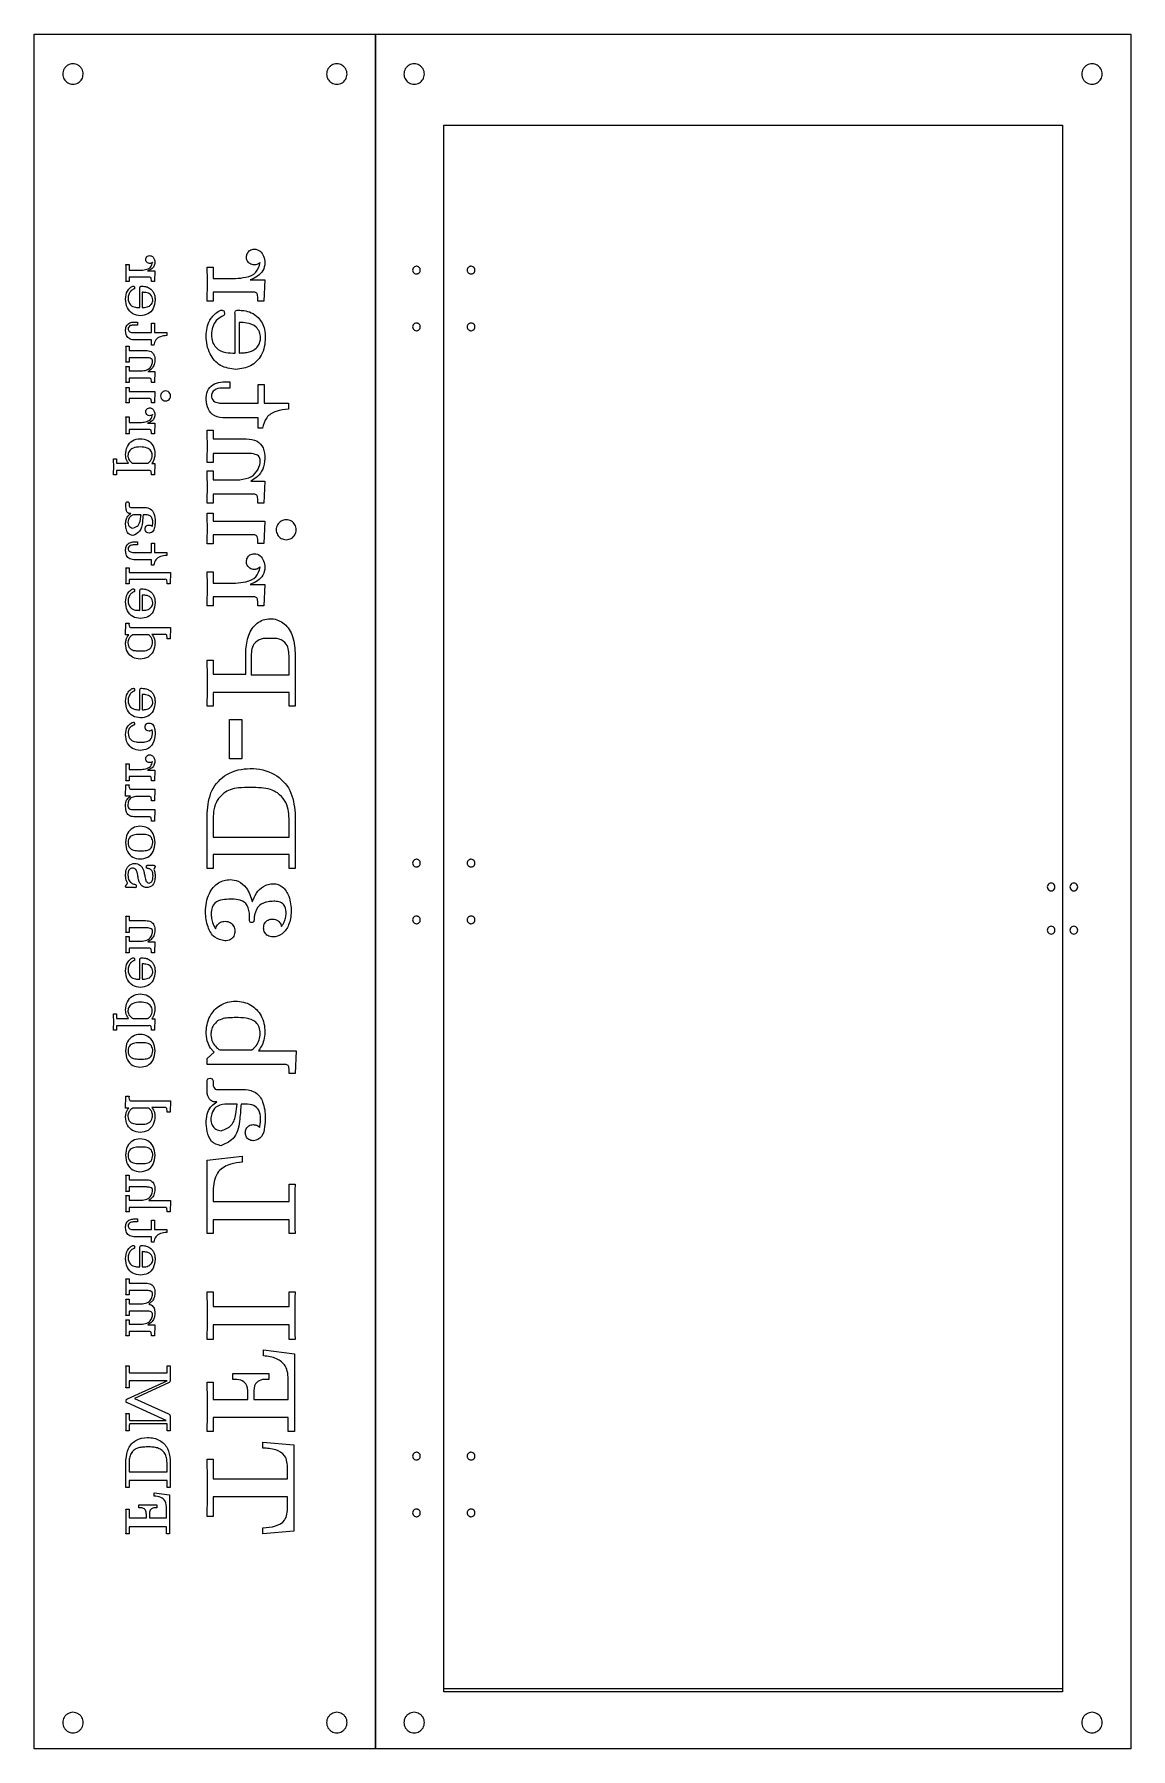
# Model space of a CAD drawing. Extents: x 0 to 482, y 0 to 754.
import ezdxf

# ---------------------------------------------------------------- set-up
doc = ezdxf.new("R2010")
doc.units = 0
doc.layers.add('Layer_1', color=7, linetype='CONTINUOUS')

msp = doc.modelspace()

# ---------------------------------------------------------------- linework, layer by layer
at = {"layer": 'Layer_1', "color": 7}
for p, q in [((0, 754), (149.999991, 754)), ((0, -0.000019), (0, 754)), ((149.999991, 754), (149.999991, -0.000019)), ((149.999991, 754), (481.999981, 754)), ((149.999991, -0.000019), (149.999991, 754)), ((481.999981, 754), (481.999981, -0.000019)), ((40.309377, 652.681719), (41.635821, 652.681719)), ((41.635821, 652.681719), (41.635821, 650.226386)), ((41.635821, 650.226386), (46.57471, 650.226386)), ((49.820266, 649.915941), (53.009377, 649.915941)), ((53.009377, 649.915941), (52.783599, 645.231052)), ((75.936837, 651.528136), (78.589725, 651.528136)), ((78.589725, 651.528136), (78.589725, 646.617469)), ((41.635821, 645.231052), (40.309377, 645.231052)), ((40.309377, 645.231052), (40.309377, 645.231052)), ((50.356488, 647.178386), (41.635821, 647.178386)), ((41.635821, 647.178386), (41.635821, 645.231052)), ((46.461821, 633.819566), (46.461821, 642.342677)), ((52.783599, 645.231052), (51.457155, 645.231052)), ((78.589725, 646.617469), (88.467503, 646.617469)), ((94.958614, 645.99658), (101.336837, 645.99658)), ((101.336837, 645.99658), (100.885281, 636.626802)), ((47.393155, 640.564677), (47.393155, 633.819566)), ((47.393155, 633.819566), (47.393155, 633.819566)), ((78.589725, 636.626802), (75.936837, 636.626802)), ((75.936837, 636.626802), (75.936837, 636.626802)), ((96.031059, 640.521469), (78.589725, 640.521469)), ((78.589725, 640.521469), (78.589725, 636.626802)), ((100.885281, 636.626802), (98.232392, 636.626802)), ((43.808933, 627.462059), (45.30471, 627.462059)), ((45.30471, 626.135615), (43.865377, 626.135615)), ((45.30471, 627.462059), (45.30471, 626.135615)), ((46.659377, 630.207122), (46.659377, 630.207122)), ((51.513599, 622.805392), (51.513599, 626.925837)), ((51.513599, 626.925837), (52.840043, 626.925837)), ((52.840043, 626.925837), (52.840043, 622.805392)), ((88.241725, 613.80383), (88.241725, 630.850052)), ((90.104392, 627.294052), (90.104392, 613.80383)), ((43.724266, 622.805392), (51.513599, 622.805392)), ((51.513599, 619.588059), (43.78071, 619.588059)), ((51.513599, 617.273837), (51.513599, 619.588059)), ((52.840043, 622.805392), (58.230488, 622.805392)), ((58.230488, 622.805392), (58.230488, 621.478948)), ((40.309377, 616.895066), (41.635821, 616.895066)), ((41.635821, 616.895066), (41.635821, 614.947733)), ((41.635821, 614.947733), (48.945377, 614.947733)), ((49.255821, 611.7304), (41.635821, 611.7304)), ((41.635821, 611.7304), (41.635821, 609.783066)), ((52.529599, 617.273837), (51.513599, 617.273837)), ((51.513599, 617.273837), (51.513599, 617.273837)), ((90.104392, 613.80383), (90.104392, 613.80383)), ((41.635821, 609.783066), (40.309377, 609.783066)), ((40.309377, 607.9204), (41.635821, 607.9204)), ((41.635821, 607.9204), (41.635821, 605.973066)), ((41.635821, 605.973066), (47.534266, 605.973066)), ((49.961377, 605.662622), (53.009377, 605.662622)), ((53.009377, 605.662622), (52.783599, 600.8084)), ((88.636837, 606.578941), (88.636837, 606.578941)), ((41.635821, 600.8084), (40.309377, 600.8084)), ((40.309377, 600.8084), (40.309377, 600.8084)), ((40.309377, 598.625129), (41.635821, 598.625129)), ((50.356488, 602.755733), (41.635821, 602.755733)), ((41.635821, 602.755733), (41.635821, 600.8084)), ((41.635821, 598.625129), (41.635821, 596.875351)), ((41.635821, 596.875351), (53.009377, 596.875351)), ((52.783599, 600.8084), (51.457155, 600.8084)), ((53.009377, 596.875351), (52.783599, 591.964684)), ((82.935948, 601.088844), (85.927503, 601.088844)), ((85.927503, 598.435955), (83.048837, 598.435955)), ((85.927503, 601.088844), (85.927503, 598.435955)), ((98.345281, 591.775511), (98.345281, 600.016399)), ((98.345281, 600.016399), (100.99817, 600.016399)), ((100.99817, 600.016399), (100.99817, 591.775511)), ((41.635821, 591.880017), (40.309377, 591.880017)), ((40.309377, 591.880017), (40.309377, 591.880017)), ((50.356488, 593.827351), (41.635821, 593.827351)), ((41.635821, 593.827351), (41.635821, 591.880017)), ((52.783599, 591.964684), (51.457155, 591.964684)), ((57.722488, 592.754906), (57.722488, 592.754906)), ((82.766614, 591.775511), (98.345281, 591.775511)), ((100.99817, 591.775511), (111.779059, 591.775511)), ((111.779059, 591.775511), (111.779059, 589.122622)), ((40.309377, 585.709059), (41.635821, 585.709059)), ((41.635821, 585.709059), (41.635821, 583.253726)), ((41.635821, 583.253726), (46.57471, 583.253726)), ((49.820266, 582.943281), (53.009377, 582.943281)), ((53.009377, 582.943281), (52.783599, 578.258393)), ((98.345281, 585.340844), (82.879503, 585.340844)), ((98.345281, 580.712399), (98.345281, 585.340844)), ((100.377281, 580.712399), (98.345281, 580.712399)), ((98.345281, 580.712399), (98.345281, 580.712399)), ((41.635821, 578.258393), (40.309377, 578.258393)), ((40.309377, 578.258393), (40.309377, 578.258393)), ((50.356488, 580.205726), (41.635821, 580.205726)), ((41.635821, 580.205726), (41.635821, 578.258393)), ((52.783599, 578.258393), (51.457155, 578.258393)), ((75.936837, 579.954802), (78.589725, 579.954802)), ((78.589725, 579.954802), (78.589725, 576.060135)), ((78.589725, 576.060135), (93.208837, 576.060135)), ((34.834266, 567.345649), (36.16071, 567.345649)), ((36.16071, 567.345649), (36.16071, 565.398316)), ((78.589725, 565.730802), (75.936837, 565.730802)), ((93.829725, 569.625469), (78.589725, 569.625469)), ((78.589725, 569.625469), (78.589725, 565.730802)), ((36.16071, 560.233649), (34.834266, 560.233649)), ((36.16071, 565.398316), (41.410044, 565.398316)), ((50.38471, 562.180983), (36.16071, 562.180983)), ((36.16071, 562.180983), (36.16071, 560.233649)), ((36.16071, 560.233649), (36.16071, 560.233649)), ((43.611377, 565.398316), (49.594488, 565.398316)), ((43.611377, 565.398316), (43.611377, 565.398316)), ((52.783599, 560.233649), (51.457155, 560.233649)), ((51.626488, 565.228983), (53.009377, 565.228983)), ((53.009377, 565.228983), (52.783599, 560.233649)), ((75.936837, 562.005469), (78.589725, 562.005469)), ((78.589725, 562.005469), (78.589725, 558.110802)), ((78.589725, 558.110802), (90.386614, 558.110802)), ((96.031059, 551.676135), (78.589725, 551.676135)), ((78.589725, 551.676135), (78.589725, 547.781469)), ((95.240837, 557.489913), (101.336837, 557.489913)), ((101.336837, 557.489913), (100.885281, 547.781469)), ((40.309377, 546.11108), (40.309377, 547.465747)), ((42.680044, 545.913525), (48.747821, 545.913525)), ((78.589725, 547.781469), (75.936837, 547.781469)), ((75.936837, 547.781469), (75.936837, 547.781469)), ((75.936837, 543.414983), (78.589725, 543.414983)), ((78.589725, 543.414983), (78.589725, 539.915427)), ((100.885281, 547.781469), (98.232392, 547.781469)), ((43.385599, 536.825969), (43.385599, 536.825969)), ((46.913377, 542.696191), (44.232266, 542.696191)), ((48.747821, 542.696191), (47.788266, 542.696191)), ((78.589725, 539.915427), (101.336837, 539.915427)), ((101.336837, 539.915427), (100.885281, 530.094094)), ((43.357377, 533.523969), (43.357377, 533.523969)), ((43.808933, 530.778906), (45.30471, 530.778906)), ((45.30471, 529.452468), (43.865377, 529.452468)), ((45.30471, 530.778906), (45.30471, 529.452468)), ((51.513599, 526.122245), (51.513599, 530.242684)), ((51.513599, 530.242684), (52.840043, 530.242684)), ((52.840043, 530.242684), (52.840043, 526.122245)), ((78.589725, 529.924761), (75.936837, 529.924761)), ((75.936837, 529.924761), (75.936837, 529.924761)), ((96.031059, 533.819427), (78.589725, 533.819427)), ((78.589725, 533.819427), (78.589725, 529.924761)), ((100.885281, 530.094094), (98.232392, 530.094094)), ((110.763059, 531.674539), (110.763059, 531.674539)), ((43.724266, 526.122245), (51.513599, 526.122245)), ((51.513599, 522.904912), (43.78071, 522.904912)), ((51.513599, 520.59069), (51.513599, 522.904912)), ((52.529599, 520.59069), (51.513599, 520.59069)), ((51.513599, 520.59069), (51.513599, 520.59069)), ((52.840043, 526.122245), (58.230488, 526.122245)), ((58.230488, 526.122245), (58.230488, 524.795801)), ((40.309377, 519.282324), (41.635821, 519.282324)), ((41.635821, 519.282324), (41.635821, 517.334991)), ((41.635821, 517.334991), (59.895599, 517.334991)), ((57.24271, 514.286991), (41.635821, 514.286991)), ((41.635821, 514.286991), (41.635821, 512.339658)), ((59.895599, 517.334991), (59.669821, 512.339658)), ((75.936837, 517.582816), (78.589725, 517.582816)), ((78.589725, 517.582816), (78.589725, 512.672149)), ((41.635821, 512.339658), (40.309377, 512.339658)), ((40.309377, 512.339658), (40.309377, 512.339658)), ((46.461821, 500.645955), (46.461821, 509.169066)), ((47.393155, 507.391066), (47.393155, 500.645955)), ((59.669821, 512.339658), (58.343377, 512.339658)), ((78.589725, 512.672149), (88.467503, 512.672149)), ((96.031059, 506.576149), (78.589725, 506.576149)), ((78.589725, 506.576149), (78.589725, 502.681483)), ((94.958614, 512.051261), (101.336837, 512.051261)), ((101.336837, 512.051261), (100.885281, 502.681483)), ((47.393155, 500.645955), (47.393155, 500.645955)), ((78.589725, 502.681483), (75.936837, 502.681483)), ((75.936837, 502.681483), (75.936837, 502.681483)), ((100.885281, 502.681483), (98.232392, 502.681483)), ((40.140044, 489.902551), (40.309377, 495.067218)), ((40.309377, 495.067218), (41.635821, 495.067218)), ((42.736488, 493.119884), (59.895599, 493.119884)), ((46.659377, 497.033511), (46.659377, 497.033511)), ((59.895599, 493.119884), (59.669821, 488.124551)), ((41.522933, 489.902551), (40.140044, 489.902551)), ((50.271821, 489.902551), (43.216266, 489.902551)), ((46.546488, 482.790551), (46.546488, 482.790551)), ((57.24271, 490.071884), (51.739377, 490.071884)), ((59.669821, 488.124551), (58.343377, 488.124551)), ((92.983059, 472.587774), (92.983059, 482.578441)), ((46.546488, 479.178106), (46.546488, 479.178106)), ((75.936837, 478.683774), (78.589725, 478.683774)), ((78.589725, 478.683774), (78.589725, 472.587774)), ((95.297281, 479.812663), (95.297281, 472.249108)), ((112.004837, 472.249108), (112.004837, 479.869108)), ((114.657725, 482.013997), (114.657725, 458.476663)), ((78.589725, 472.587774), (92.983059, 472.587774)), ((95.297281, 472.249108), (112.004837, 472.249108)), ((95.297281, 472.249108), (95.297281, 472.249108)), ((46.461821, 456.934584), (46.461821, 465.457695)), ((47.393155, 463.679695), (47.393155, 456.934584)), ((112.004837, 464.572663), (78.589725, 464.572663)), ((78.589725, 464.572663), (78.589725, 458.476663)), ((112.004837, 458.476663), (112.004837, 464.572663)), ((46.659377, 453.32214), (46.659377, 453.32214)), ((47.393155, 456.934584), (47.393155, 456.934584)), ((78.589725, 458.476663), (75.936837, 458.476663)), ((75.936837, 458.476663), (75.936837, 458.476663)), ((85.75817, 435.345024), (85.75817, 452.617024)), ((85.75817, 452.617024), (91.233281, 452.617024)), ((91.233281, 452.617024), (91.233281, 435.345024)), ((114.657725, 458.476663), (112.004837, 458.476663)), ((46.57471, 439.049634), (46.57471, 439.049634)), ((40.309377, 433.132668), (41.635821, 433.132668)), ((41.635821, 433.132668), (41.635821, 430.677334)), ((41.635821, 430.677334), (46.57471, 430.677334)), ((49.820266, 430.36689), (53.009377, 430.36689)), ((53.009377, 430.36689), (52.783599, 425.682001)), ((91.233281, 435.345024), (85.75817, 435.345024)), ((85.75817, 435.345024), (85.75817, 435.345024)), ((40.140044, 418.974372), (40.309377, 423.969705)), ((41.635821, 425.682001), (40.309377, 425.682001)), ((40.309377, 425.682001), (40.309377, 425.682001)), ((40.309377, 423.969705), (41.635821, 423.969705)), ((50.356488, 427.629334), (41.635821, 427.629334)), ((41.635821, 427.629334), (41.635821, 425.682001)), ((52.783599, 425.682001), (51.457155, 425.682001)), ((42.341377, 418.974372), (40.140044, 418.974372)), ((42.736488, 422.022372), (53.009377, 422.022372)), ((50.356488, 418.805038), (44.966044, 418.805038)), ((52.783599, 416.857705), (51.457155, 416.857705)), ((53.009377, 422.022372), (52.783599, 416.857705)), ((43.385599, 413.047705), (53.009377, 413.047705)), ((50.356488, 409.830372), (43.78071, 409.830372)), ((52.783599, 407.883038), (51.457155, 407.883038)), ((51.457155, 407.883038), (51.457155, 407.883038)), ((53.009377, 413.047705), (52.783599, 407.883038)), ((75.936837, 387.149408), (75.936837, 411.476963)), ((78.589725, 409.162741), (78.589725, 400.921852)), ((112.004837, 400.921852), (112.004837, 409.162741)), ((114.657725, 411.420519), (114.657725, 387.149408)), ((78.589725, 400.921852), (112.004837, 400.921852)), ((78.589725, 400.921852), (78.589725, 400.921852)), ((46.772266, 394.922866), (46.772266, 394.922866)), ((112.004837, 393.245408), (78.589725, 393.245408)), ((78.589725, 393.245408), (78.589725, 387.149408)), ((112.004837, 387.149408), (112.004837, 393.245408)), ((46.461821, 391.310422), (46.461821, 391.310422)), ((50.046044, 388.512894), (52.303821, 388.512894)), ((78.589725, 387.149408), (75.936837, 387.149408)), ((75.936837, 387.149408), (75.936837, 387.149408)), ((114.657725, 387.149408), (112.004837, 387.149408)), ((44.006488, 378.691561), (40.930266, 378.691561)), ((40.930266, 378.691561), (40.930266, 378.691561)), ((40.309377, 366.147223), (41.635821, 366.147223)), ((41.635821, 366.147223), (41.635821, 364.19989)), ((41.635821, 364.19989), (48.945377, 364.19989)), ((94.563503, 364.954394), (94.563503, 367.437949)), ((41.635821, 359.035223), (40.309377, 359.035223)), ((40.309377, 357.172556), (41.635821, 357.172556)), ((49.255821, 360.982556), (41.635821, 360.982556)), ((41.635821, 360.982556), (41.635821, 359.035223)), ((41.635821, 357.172556), (41.635821, 355.225223)), ((41.635821, 355.225223), (47.534266, 355.225223)), ((49.961377, 354.914779), (53.009377, 354.914779)), ((53.009377, 354.914779), (52.783599, 350.060556)), ((83.782614, 355.245949), (83.782614, 355.245949)), ((41.635821, 350.060556), (40.309377, 350.060556)), ((40.309377, 350.060556), (40.309377, 350.060556)), ((50.356488, 352.00789), (41.635821, 352.00789)), ((41.635821, 352.00789), (41.635821, 350.060556)), ((46.461821, 338.423301), (46.461821, 346.946412)), ((52.783599, 350.060556), (51.457155, 350.060556)), ((47.393155, 345.168412), (47.393155, 338.423301)), ((46.659377, 334.810856), (46.659377, 334.810856)), ((47.393155, 338.423301), (47.393155, 338.423301)), ((34.834266, 323.157283), (36.16071, 323.157283)), ((36.16071, 323.157283), (36.16071, 321.209949)), ((36.16071, 321.209949), (41.410044, 321.209949)), ((50.38471, 317.992616), (36.16071, 317.992616)), ((36.16071, 317.992616), (36.16071, 316.045283)), ((43.611377, 321.209949), (49.594488, 321.209949)), ((43.611377, 321.209949), (43.611377, 321.209949)), ((51.626488, 321.040616), (53.009377, 321.040616)), ((53.009377, 321.040616), (52.783599, 316.045283)), ((36.16071, 316.045283), (34.834266, 316.045283)), ((36.16071, 316.045283), (36.16071, 316.045283)), ((52.783599, 316.045283), (51.457155, 316.045283)), ((46.772266, 303.310886), (46.772266, 303.310886)), ((75.936837, 303.515497), (79.097725, 306.281274)), ((75.936837, 300.862608), (75.936837, 303.515497)), ((81.524837, 307.297274), (95.692392, 307.297274)), ((81.524837, 307.297274), (81.524837, 307.297274)), ((98.571059, 306.958608), (115.109281, 306.958608)), ((115.109281, 306.958608), (114.657725, 296.967941)), ((46.461821, 299.698441), (46.461821, 299.698441)), ((109.803503, 300.862608), (75.936837, 300.862608)), ((114.657725, 296.967941), (112.004837, 296.967941)), ((112.004837, 296.967941), (112.004837, 296.967941)), ((40.140044, 281.763662), (40.309377, 286.928329)), ((40.309377, 286.928329), (41.635821, 286.928329)), ((75.936837, 290.330427), (75.936837, 293.039761)), ((80.67817, 289.935316), (92.813725, 289.935316)), ((41.522933, 281.763662), (40.140044, 281.763662)), ((42.736488, 284.980995), (59.895599, 284.980995)), ((50.271821, 281.763662), (43.216266, 281.763662)), ((57.24271, 281.932995), (51.739377, 281.932995)), ((59.669821, 279.985662), (58.343377, 279.985662)), ((59.895599, 284.980995), (59.669821, 279.985662)), ((89.144837, 283.500649), (83.782614, 283.500649)), ((92.813725, 283.500649), (90.894614, 283.500649)), ((46.546488, 274.651661), (46.546488, 274.651661)), ((82.089281, 271.760206), (82.089281, 271.760206)), ((46.546488, 271.039216), (46.546488, 271.039216)), ((82.032837, 265.156206), (82.032837, 265.156206)), ((46.772266, 257.394654), (46.772266, 257.394654)), ((75.936837, 258.867942), (91.402614, 260.61772)), ((75.936837, 226.525275), (75.936837, 258.867942)), ((91.402614, 260.61772), (91.402614, 257.964831)), ((40.309377, 252.211025), (41.635821, 252.211025)), ((41.635821, 252.211025), (41.635821, 250.263692)), ((41.635821, 250.263692), (48.945377, 250.263692)), ((46.461821, 253.782209), (46.461821, 253.782209)), ((41.635821, 245.099025), (40.309377, 245.099025)), ((40.309377, 243.236359), (41.635821, 243.236359)), ((49.255821, 247.046359), (41.635821, 247.046359)), ((41.635821, 247.046359), (41.635821, 245.099025)), ((41.635821, 243.236359), (41.635821, 241.289025)), ((41.635821, 241.289025), (47.534266, 241.289025)), ((78.589725, 246.450164), (78.589725, 240.636386)), ((112.004837, 240.636386), (112.004837, 248.256386)), ((112.004837, 248.256386), (114.657725, 248.256386)), ((41.635821, 236.124359), (40.309377, 236.124359)), ((40.309377, 236.124359), (40.309377, 236.124359)), ((57.24271, 238.071692), (41.635821, 238.071692)), ((41.635821, 238.071692), (41.635821, 236.124359)), ((50.300044, 241.147914), (50.300044, 241.119692)), ((50.300044, 241.119692), (59.895599, 241.119692)), ((59.669821, 236.124359), (58.343377, 236.124359)), ((59.895599, 241.119692), (59.669821, 236.124359)), ((78.589725, 240.636386), (112.004837, 240.636386)), ((43.724266, 228.355751), (51.513599, 228.355751)), ((43.808933, 233.012418), (45.30471, 233.012418)), ((45.30471, 231.685973), (43.865377, 231.685973)), ((45.30471, 233.012418), (45.30471, 231.685973)), ((51.513599, 228.355751), (51.513599, 232.476196)), ((51.513599, 232.476196), (52.840043, 232.476196)), ((52.840043, 232.476196), (52.840043, 228.355751)), ((52.840043, 228.355751), (58.230488, 228.355751)), ((58.230488, 228.355751), (58.230488, 227.029307)), ((78.589725, 226.525275), (75.936837, 226.525275)), ((75.936837, 226.525275), (75.936837, 226.525275)), ((112.004837, 232.621275), (78.589725, 232.621275)), ((78.589725, 232.621275), (78.589725, 226.525275)), ((112.004837, 226.525275), (112.004837, 232.621275)), ((114.657725, 226.525275), (112.004837, 226.525275)), ((51.513599, 225.138418), (43.78071, 225.138418)), ((46.461821, 211.864273), (46.461821, 220.387383)), ((51.513599, 222.824196), (51.513599, 225.138418)), ((52.529599, 222.824196), (51.513599, 222.824196)), ((51.513599, 222.824196), (51.513599, 222.824196)), ((47.393155, 218.609384), (47.393155, 211.864273)), ((47.393155, 211.864273), (47.393155, 211.864273)), ((40.309377, 206.671824), (41.635821, 206.671824)), ((41.635821, 206.671824), (41.635821, 204.724491)), ((41.635821, 204.724491), (48.945377, 204.724491)), ((46.659377, 208.251829), (46.659377, 208.251829)), ((41.635821, 199.559824), (40.309377, 199.559824)), ((40.309377, 197.668936), (41.635821, 197.668936)), ((49.255821, 201.507158), (41.635821, 201.507158)), ((41.635821, 201.507158), (41.635821, 199.559824)), ((41.635821, 197.668936), (41.635821, 195.721602)), ((75.936837, 200.879213), (78.589725, 200.879213)), ((78.589725, 200.879213), (78.589725, 194.444547)), ((112.004837, 194.444547), (112.004837, 200.879213)), ((112.004837, 200.879213), (114.657725, 200.879213)), ((41.635821, 190.556936), (40.309377, 190.556936)), ((40.309377, 188.666047), (41.635821, 188.666047)), ((41.635821, 195.721602), (47.534266, 195.721602)), ((49.255821, 192.504269), (41.635821, 192.504269)), ((41.635821, 192.504269), (41.635821, 190.556936)), ((41.635821, 188.666047), (41.635821, 186.718713)), ((78.589725, 194.444547), (112.004837, 194.444547)), ((41.635821, 181.554047), (40.309377, 181.554047)), ((40.309377, 181.554047), (40.309377, 181.554047)), ((41.635821, 186.718713), (47.534266, 186.718713)), ((50.356488, 183.50138), (41.635821, 183.50138)), ((41.635821, 183.50138), (41.635821, 181.554047)), ((49.961377, 186.408269), (53.009377, 186.408269)), ((52.783599, 181.554047), (51.457155, 181.554047)), ((53.009377, 186.408269), (52.783599, 181.554047)), ((112.004837, 186.429436), (78.589725, 186.429436)), ((78.589725, 186.429436), (78.589725, 179.994769)), ((112.004837, 179.994769), (112.004837, 186.429436)), ((78.589725, 179.994769), (75.936837, 179.994769)), ((75.936837, 179.994769), (75.936837, 179.994769)), ((100.715948, 172.789283), (100.715948, 175.442172)), ((100.715948, 175.442172), (114.319059, 173.692394)), ((114.657725, 179.994769), (112.004837, 179.994769)), ((114.319059, 173.692394), (114.319059, 139.543505)), ((40.309377, 168.328848), (41.635821, 168.328848)), ((41.635821, 168.328848), (41.635821, 165.280848)), ((58.343377, 165.280848), (58.343377, 168.328848)), ((58.343377, 168.328848), (59.669821, 168.328848)), ((59.669821, 168.328848), (59.669821, 162.091737)), ((41.635821, 158.70507), (40.309377, 158.70507)), ((40.98671, 153.850848), (58.343377, 161.724848)), ((41.635821, 165.280848), (58.343377, 165.280848)), ((58.343377, 161.75307), (41.635821, 161.75307)), ((41.635821, 161.75307), (41.635821, 158.70507)), ((58.964266, 160.849959), (44.03471, 154.076626)), ((58.343377, 161.724848), (58.343377, 161.75307)), ((75.936837, 161.274616), (78.589725, 161.274616)), ((78.589725, 161.274616), (78.589725, 153.654616)), ((87.225725, 162.403505), (87.225725, 165.056394)), ((87.225725, 165.056394), (103.086614, 165.056394)), ((103.086614, 165.056394), (103.086614, 162.403505)), ((111.66617, 153.654616), (111.66617, 161.556838)), ((57.976488, 144.368181), (41.014933, 152.044626)), ((44.03471, 154.076626), (58.964266, 147.303293)), ((78.589725, 153.654616), (93.829725, 153.654616)), ((93.829725, 153.654616), (93.829725, 156.476838)), ((96.482614, 156.476838), (96.482614, 153.654616)), ((96.482614, 153.654616), (111.66617, 153.654616)), ((40.309377, 147.387959), (41.635821, 147.387959)), ((41.635821, 147.387959), (41.635821, 146.682404)), ((42.454266, 144.339959), (57.976488, 144.339959)), ((57.976488, 144.339959), (57.976488, 144.368181)), ((59.669821, 146.061515), (59.669821, 139.796181)), ((111.66617, 145.639505), (78.589725, 145.639505)), ((78.589725, 145.639505), (78.589725, 139.543505)), ((111.66617, 139.543505), (111.66617, 145.639505)), ((41.635821, 139.796181), (40.309377, 139.796181)), ((40.309377, 139.796181), (40.309377, 139.796181)), ((41.635821, 140.501737), (41.635821, 139.796181)), ((58.343377, 142.844181), (42.454266, 142.844181)), ((58.343377, 139.796181), (58.343377, 142.844181)), ((59.669821, 139.796181), (58.343377, 139.796181)), ((78.589725, 139.543505), (75.936837, 139.543505)), ((75.936837, 139.543505), (75.936837, 139.543505)), ((114.319059, 139.543505), (111.66617, 139.543505)), ((100.433725, 132.218074), (100.433725, 134.870963)), ((100.433725, 134.870963), (114.036837, 133.68563)), ((114.036837, 133.68563), (114.036837, 95.698519)), ((40.309377, 114.908149), (40.309377, 127.071927)), ((41.635821, 125.914816), (41.635821, 121.794372)), ((41.635821, 121.794372), (58.343377, 121.794372)), ((41.635821, 121.794372), (41.635821, 121.794372)), ((58.343377, 121.794372), (58.343377, 125.914816)), ((59.669821, 127.043705), (59.669821, 114.908149)), ((75.936837, 127.363852), (78.589725, 127.363852)), ((78.589725, 127.363852), (78.589725, 118.727852)), ((111.383948, 118.727852), (111.383948, 123.01763)), ((41.635821, 114.908149), (40.309377, 114.908149)), ((40.309377, 114.908149), (40.309377, 114.908149)), ((58.343377, 117.956149), (41.635821, 117.956149)), ((41.635821, 117.956149), (41.635821, 114.908149)), ((58.343377, 114.908149), (58.343377, 117.956149)), ((59.669821, 114.908149), (58.343377, 114.908149)), ((78.589725, 118.727852), (111.383948, 118.727852)), ((45.953821, 105.943186), (45.953821, 107.26963)), ((45.953821, 107.26963), (53.884266, 107.26963)), ((52.698932, 111.136074), (52.698932, 112.462519)), ((52.698932, 112.462519), (59.500488, 111.58763)), ((53.884266, 107.26963), (53.884266, 105.943186)), ((59.500488, 111.58763), (59.500488, 94.513186)), ((111.383948, 110.712741), (78.589725, 110.712741)), ((78.589725, 110.712741), (78.589725, 102.076741)), ((111.383948, 106.366519), (111.383948, 110.712741)), ((40.309377, 105.378741), (41.635821, 105.378741)), ((41.635821, 105.378741), (41.635821, 101.568741)), ((41.635821, 101.568741), (49.255821, 101.568741)), ((49.255821, 101.568741), (49.255821, 102.979852)), ((50.582266, 102.979852), (50.582266, 101.568741)), ((50.582266, 101.568741), (58.174043, 101.568741)), ((58.174043, 101.568741), (58.174043, 105.519852)), ((78.589725, 102.076741), (75.936837, 102.076741)), ((41.635821, 94.513186), (40.309377, 94.513186)), ((40.309377, 94.513186), (40.309377, 94.513186)), ((58.174043, 97.561186), (41.635821, 97.561186)), ((41.635821, 97.561186), (41.635821, 94.513186)), ((58.174043, 94.513186), (58.174043, 97.561186)), ((59.500488, 94.513186), (58.174043, 94.513186)), ((100.433725, 94.513186), (100.433725, 97.166074)), ((114.036837, 95.698519), (100.433725, 94.513186)), ((100.433725, 94.513186), (100.433725, 94.513186)), ((149.999991, -0.000019), (0, -0.000019)), ((481.999981, -0.000019), (149.999991, -0.000019))]:
    msp.add_line(p, q, dxfattribs=at)
at = {"layer": 'Layer_1', "color": 1}
for p, q in [((21.499999, 736.499998), (21.499999, 736.499998)), ((137.500004, 736.499998), (137.500004, 736.499998)), ((171.499996, 736.499998), (171.499996, 736.499998)), ((469.499992, 736.499998), (469.499992, 736.499998)), ((169.700012, 650.299925), (169.700012, 650.299925)), ((193.70002, 650.299925), (193.70002, 650.299925)), ((169.700012, 625.299891), (169.700012, 625.299891)), ((193.70002, 625.299891), (193.70002, 625.299891)), ((169.700012, 389.499781), (169.700012, 389.499781)), ((193.70002, 389.499781), (193.70002, 389.499781)), ((448.699986, 379.000042), (448.699986, 379.000042)), ((458.699989, 379.000042), (458.699989, 379.000042)), ((169.700012, 364.499746), (169.700012, 364.499746)), ((193.70002, 364.499746), (193.70002, 364.499746)), ((448.699986, 359.999995), (448.699986, 359.999995)), ((458.699989, 359.999995), (458.699989, 359.999995)), ((169.700012, 128.699602), (169.700012, 128.699602)), ((193.70002, 128.699602), (193.70002, 128.699602)), ((169.700012, 103.699568), (169.700012, 103.699568)), ((193.70002, 103.699568), (193.70002, 103.699568)), ((180.000004, 26.499971), (452.000013, 26.499971)), ((180.000004, 24.999988), (180.000004, 26.499971)), ((452.000013, 24.999988), (180.000004, 24.999988)), ((452.000013, 26.499971), (452.000013, 24.999988)), ((21.499999, 11.500029), (21.499999, 11.500029)), ((137.500004, 11.500029), (137.500004, 11.500029)), ((171.499996, 11.500029), (171.499996, 11.500029)), ((469.499992, 11.500029), (469.499992, 11.500029))]:
    msp.add_line(p, q, dxfattribs=at)
at = {"layer": 'Layer_1', "color": 3}
for p, q in [((180.000004, 714.000012), (452.000013, 714.000012)), ((180.000004, 24.999988), (180.000004, 714.000012)), ((452.000013, 714.000012), (452.000013, 24.999988)), ((452.000013, 24.999988), (180.000004, 24.999988))]:
    msp.add_line(p, q, dxfattribs=at)
at = {"layer": 'Layer_1', "color": 1}
for points, knots in [([(21.499999, 736.499998), (21.376317, 735.706719), (21.132619, 734.14369), (19.341109, 732.422978), (17.004082, 731.785196), (14.642802, 732.423491), (12.922613, 734.141683), (12.394404, 736.110027), (12.603872, 737.677584), (13.058102, 738.775858), (13.781283, 739.718703), (14.724273, 740.441819), (15.821903, 740.896454), (16.99998, 741.051988), (18.178175, 740.896456), (19.275454, 740.441809), (20.219741, 739.718741), (20.938091, 738.775718), (21.410254, 737.678102), (21.470001, 736.893786), (21.499999, 736.499998)], [0, 0, 0, 0, 2.352866, 4.635946, 6.988812, 9.341678, 11.624758, 13.977624, 15.155611, 16.32385, 17.501838, 18.679825, 19.848064, 21.026051, 22.204038, 23.372277, 24.550265, 25.728252, 26.896491, 28.074478, 28.074478, 28.074478, 28.074478]), ([(137.500004, 736.499998), (137.376322, 735.706719), (137.132625, 734.14369), (135.341115, 732.422978), (133.004087, 731.785196), (130.642807, 732.423491), (128.922618, 734.141683), (128.394409, 736.110027), (128.603877, 737.677584), (129.058107, 738.775858), (129.781288, 739.718703), (130.724278, 740.441819), (131.821908, 740.896454), (132.999985, 741.051988), (134.17818, 740.896456), (135.275459, 740.441809), (136.219747, 739.718741), (136.938096, 738.775718), (137.410259, 737.678102), (137.470007, 736.893786), (137.500004, 736.499998)], [0, 0, 0, 0, 2.352866, 4.635946, 6.988812, 9.341678, 11.624758, 13.977624, 15.155611, 16.32385, 17.501838, 18.679825, 19.848064, 21.026051, 22.204038, 23.372277, 24.550265, 25.728252, 26.896491, 28.074478, 28.074478, 28.074478, 28.074478]), ([(171.499996, 736.499998), (171.376313, 735.706719), (171.132616, 734.14369), (169.341106, 732.422978), (167.004079, 731.785196), (164.642799, 732.423491), (162.922609, 734.141683), (162.394401, 736.110027), (162.603868, 737.677584), (163.058098, 738.775858), (163.781279, 739.718703), (164.724269, 740.441819), (165.821899, 740.896454), (166.999977, 741.051988), (168.178172, 740.896456), (169.27545, 740.441809), (170.219738, 739.718741), (170.938087, 738.775718), (171.41025, 737.678102), (171.469998, 736.893786), (171.499996, 736.499998)], [0, 0, 0, 0, 2.352866, 4.635946, 6.988812, 9.341678, 11.624758, 13.977624, 15.155611, 16.32385, 17.501838, 18.679825, 19.848064, 21.026051, 22.204038, 23.372277, 24.550265, 25.728252, 26.896491, 28.074478, 28.074478, 28.074478, 28.074478]), ([(469.499992, 736.499998), (469.376169, 735.706779), (469.132195, 734.143866), (467.342757, 732.422325), (465.391946, 731.894439), (463.822063, 732.103863), (462.724253, 732.558101), (461.781282, 733.281279), (461.058199, 734.224272), (460.603555, 735.321896), (460.448023, 736.499998), (460.603555, 737.678101), (461.058198, 738.775726), (461.781281, 739.718719), (462.724252, 740.441898), (463.822063, 740.896136), (465.391946, 741.10556), (467.342757, 740.577674), (469.132196, 738.856131), (469.37617, 737.293218), (469.499992, 736.499998)], [0, 0, 0, 0, 2.352858, 4.635932, 6.98879, 8.166778, 9.335017, 10.513005, 11.690993, 12.859232, 14.03722, 15.215208, 16.383448, 17.561436, 18.739425, 19.907665, 21.085653, 23.438512, 25.721587, 28.074446, 28.074446, 28.074446, 28.074446]), ([(169.700012, 650.299925), (169.688678, 650.15116), (169.666105, 649.854862), (169.487733, 649.440203), (169.216334, 649.083961), (168.859666, 648.810762), (168.444885, 648.639164), (167.852654, 648.560056), (167.109076, 648.759474), (166.459997, 649.409833), (166.218791, 650.299925), (166.459997, 651.190017), (167.109076, 651.840376), (167.852654, 652.039794), (168.444885, 651.960686), (168.859666, 651.789088), (169.216334, 651.515889), (169.487733, 651.159648), (169.666105, 650.744988), (169.688678, 650.44869), (169.700012, 650.299925)], [0, 0, 0, 0, 0.44502, 0.886357, 1.331377, 1.776397, 2.217734, 2.662754, 3.55161, 4.414104, 5.30296, 6.191817, 7.05431, 7.943167, 8.388186, 8.829524, 9.274544, 9.719563, 10.160901, 10.605921, 10.605921, 10.605921, 10.605921]), ([(193.70002, 650.299925), (193.653242, 650.000265), (193.561072, 649.409833), (192.885061, 648.759474), (192.148088, 648.560056), (191.55502, 648.639164), (191.140288, 648.810762), (190.78405, 649.083961), (190.510881, 649.440203), (190.339124, 649.854862), (190.280364, 650.299925), (190.339124, 650.744988), (190.510881, 651.159648), (190.78405, 651.515889), (191.140288, 651.789088), (191.55502, 651.960686), (192.148088, 652.039794), (192.885061, 651.840376), (193.561072, 651.190017), (193.653242, 650.599585), (193.70002, 650.299925)], [0, 0, 0, 0, 0.888856, 1.75135, 2.640206, 3.085226, 3.526563, 3.971583, 4.416603, 4.85794, 5.30296, 5.74798, 6.189317, 6.634337, 7.079357, 7.520694, 7.965714, 8.854571, 9.717064, 10.605921, 10.605921, 10.605921, 10.605921]), ([(169.700012, 625.299891), (169.688678, 625.151126), (169.666105, 624.854827), (169.487733, 624.440168), (169.216334, 624.083926), (168.859666, 623.810728), (168.444885, 623.639129), (167.852654, 623.560022), (167.109076, 623.759439), (166.459997, 624.409798), (166.218791, 625.299891), (166.459997, 626.189983), (167.109076, 626.840342), (167.852654, 627.039759), (168.444885, 626.960652), (168.859666, 626.789053), (169.216334, 626.515855), (169.487733, 626.159613), (169.666105, 625.744954), (169.688678, 625.448655), (169.700012, 625.299891)], [0, 0, 0, 0, 0.44502, 0.886357, 1.331377, 1.776397, 2.217734, 2.662754, 3.55161, 4.414104, 5.30296, 6.191817, 7.05431, 7.943167, 8.388186, 8.829524, 9.274544, 9.719563, 10.160901, 10.605921, 10.605921, 10.605921, 10.605921]), ([(193.70002, 625.299891), (193.653242, 625.000231), (193.561072, 624.409798), (192.885061, 623.759439), (192.148088, 623.560022), (191.55502, 623.639129), (191.140288, 623.810728), (190.78405, 624.083926), (190.510881, 624.440168), (190.339124, 624.854827), (190.280364, 625.299891), (190.339124, 625.744954), (190.510881, 626.159613), (190.78405, 626.515855), (191.140288, 626.789053), (191.55502, 626.960652), (192.148088, 627.039759), (192.885061, 626.840342), (193.561072, 626.189983), (193.653242, 625.599551), (193.70002, 625.299891)], [0, 0, 0, 0, 0.888856, 1.75135, 2.640206, 3.085226, 3.526563, 3.971583, 4.416603, 4.85794, 5.30296, 5.74798, 6.189317, 6.634337, 7.079357, 7.520694, 7.965714, 8.854571, 9.717064, 10.605921, 10.605921, 10.605921, 10.605921]), ([(169.700012, 389.499781), (169.688678, 389.351016), (169.666105, 389.054718), (169.487733, 388.640058), (169.216334, 388.283817), (168.859666, 388.010618), (168.444885, 387.839019), (167.852654, 387.759912), (167.109076, 387.95933), (166.459997, 388.609688), (166.218791, 389.499781), (166.459997, 390.389873), (167.109076, 391.040232), (167.852654, 391.239649), (168.444885, 391.160542), (168.859666, 390.988944), (169.216334, 390.715745), (169.487733, 390.359503), (169.666105, 389.944844), (169.688678, 389.648545), (169.700012, 389.499781)], [0, 0, 0, 0, 0.44502, 0.886357, 1.331377, 1.776397, 2.217734, 2.662754, 3.55161, 4.414104, 5.30296, 6.191817, 7.05431, 7.943167, 8.388186, 8.829524, 9.274544, 9.719563, 10.160901, 10.605921, 10.605921, 10.605921, 10.605921]), ([(193.70002, 389.499781), (193.653242, 389.200121), (193.561072, 388.609688), (192.885061, 387.95933), (192.148088, 387.759912), (191.55502, 387.839019), (191.140288, 388.010618), (190.78405, 388.283817), (190.510881, 388.640058), (190.339124, 389.054718), (190.280364, 389.499781), (190.339124, 389.944844), (190.510881, 390.359503), (190.78405, 390.715745), (191.140288, 390.988944), (191.55502, 391.160542), (192.148088, 391.239649), (192.885061, 391.040232), (193.561072, 390.389873), (193.653242, 389.799441), (193.70002, 389.499781)], [0, 0, 0, 0, 0.888856, 1.75135, 2.640206, 3.085226, 3.526563, 3.971583, 4.416603, 4.85794, 5.30296, 5.74798, 6.189317, 6.634337, 7.079357, 7.520694, 7.965714, 8.854571, 9.717064, 10.605921, 10.605921, 10.605921, 10.605921]), ([(448.699986, 379.000042), (448.653261, 378.700361), (448.561197, 378.109887), (447.884399, 377.459825), (447.001547, 377.218957), (446.109425, 377.459825), (445.459886, 378.109887), (445.218834, 379.000042), (445.459886, 379.890196), (446.109425, 380.540258), (447.001547, 380.781126), (447.884399, 380.540258), (448.561197, 379.890196), (448.653261, 379.299723), (448.699986, 379.000042)], [0, 0, 0, 0, 0.888858, 1.751353, 2.640212, 3.52907, 4.391565, 5.280423, 6.169282, 7.031777, 7.920635, 8.809493, 9.671988, 10.560847, 10.560847, 10.560847, 10.560847]), ([(458.699989, 379.000042), (458.653264, 378.700361), (458.561199, 378.109887), (457.884401, 377.459825), (457.001549, 377.218957), (456.109427, 377.459824), (455.459886, 378.109886), (455.218834, 379.000042), (455.459886, 379.890197), (456.109427, 380.54026), (457.001549, 380.781126), (457.884401, 380.540259), (458.561199, 379.890196), (458.653264, 379.299723), (458.699989, 379.000042)], [0, 0, 0, 0, 0.888858, 1.751353, 2.640212, 3.529071, 4.391567, 5.280426, 6.169285, 7.031781, 7.92064, 8.809499, 9.671994, 10.560852, 10.560852, 10.560852, 10.560852]), ([(169.700012, 364.499746), (169.688678, 364.350981), (169.666105, 364.054683), (169.487733, 363.640024), (169.216334, 363.283782), (168.859666, 363.010583), (168.444885, 362.838985), (167.852654, 362.759877), (167.109076, 362.959295), (166.459997, 363.609654), (166.218791, 364.499746), (166.459997, 365.389838), (167.109076, 366.040197), (167.852654, 366.239615), (168.444885, 366.160507), (168.859666, 365.988909), (169.216334, 365.71571), (169.487733, 365.359468), (169.666105, 364.944809), (169.688678, 364.648511), (169.700012, 364.499746)], [0, 0, 0, 0, 0.44502, 0.886357, 1.331377, 1.776397, 2.217734, 2.662754, 3.55161, 4.414104, 5.30296, 6.191817, 7.05431, 7.943167, 8.388186, 8.829524, 9.274544, 9.719563, 10.160901, 10.605921, 10.605921, 10.605921, 10.605921]), ([(193.70002, 364.499746), (193.653242, 364.200086), (193.561072, 363.609654), (192.885061, 362.959295), (192.148088, 362.759877), (191.55502, 362.838985), (191.140288, 363.010583), (190.78405, 363.283782), (190.510881, 363.640024), (190.339124, 364.054683), (190.280364, 364.499746), (190.339124, 364.944809), (190.510881, 365.359468), (190.78405, 365.71571), (191.140288, 365.988909), (191.55502, 366.160507), (192.148088, 366.239615), (192.885061, 366.040197), (193.561072, 365.389838), (193.653242, 364.799406), (193.70002, 364.499746)], [0, 0, 0, 0, 0.888856, 1.75135, 2.640206, 3.085226, 3.526563, 3.971583, 4.416603, 4.85794, 5.30296, 5.74798, 6.189317, 6.634337, 7.079357, 7.520694, 7.965714, 8.854571, 9.717064, 10.605921, 10.605921, 10.605921, 10.605921]), ([(448.699986, 359.999995), (448.653261, 359.700314), (448.561197, 359.10984), (447.884399, 358.459778), (447.001547, 358.21891), (446.109425, 358.459778), (445.459886, 359.10984), (445.218834, 359.999995), (445.459886, 360.89015), (446.109425, 361.540212), (447.001547, 361.78108), (447.884399, 361.540212), (448.561197, 360.89015), (448.653261, 360.299676), (448.699986, 359.999995)], [0, 0, 0, 0, 0.888858, 1.751353, 2.640212, 3.52907, 4.391565, 5.280423, 6.169282, 7.031777, 7.920635, 8.809493, 9.671988, 10.560847, 10.560847, 10.560847, 10.560847]), ([(458.699989, 359.999995), (458.653264, 359.700314), (458.561199, 359.10984), (457.884401, 358.459778), (457.001549, 358.21891), (456.109427, 358.459777), (455.459886, 359.109839), (455.218834, 359.999995), (455.459886, 360.89015), (456.109427, 361.540213), (457.001549, 361.781079), (457.884401, 361.540212), (458.561199, 360.89015), (458.653264, 360.299676), (458.699989, 359.999995)], [0, 0, 0, 0, 0.888858, 1.751353, 2.640212, 3.529071, 4.391567, 5.280426, 6.169285, 7.031781, 7.92064, 8.809499, 9.671994, 10.560852, 10.560852, 10.560852, 10.560852]), ([(169.700012, 128.699602), (169.688678, 128.550838), (169.666105, 128.254539), (169.487733, 127.83988), (169.216334, 127.483638), (168.859666, 127.210439), (168.444885, 127.038841), (167.852654, 126.959734), (167.109076, 127.159151), (166.459997, 127.80951), (166.218791, 128.699602), (166.459997, 129.589695), (167.109076, 130.240053), (167.852654, 130.439471), (168.444885, 130.360364), (168.859666, 130.188765), (169.216334, 129.915566), (169.487733, 129.559325), (169.666105, 129.144666), (169.688678, 128.848367), (169.700012, 128.699602)], [0, 0, 0, 0, 0.44502, 0.886357, 1.331377, 1.776397, 2.217734, 2.662754, 3.55161, 4.414104, 5.30296, 6.191817, 7.05431, 7.943167, 8.388186, 8.829524, 9.274544, 9.719563, 10.160901, 10.605921, 10.605921, 10.605921, 10.605921]), ([(193.70002, 128.699602), (193.653242, 128.399942), (193.561072, 127.80951), (192.885061, 127.159151), (192.148088, 126.959734), (191.55502, 127.038841), (191.140288, 127.210439), (190.78405, 127.483638), (190.510881, 127.83988), (190.339124, 128.254539), (190.280364, 128.699602), (190.339124, 129.144666), (190.510881, 129.559325), (190.78405, 129.915566), (191.140288, 130.188765), (191.55502, 130.360364), (192.148088, 130.439471), (192.885061, 130.240053), (193.561072, 129.589695), (193.653242, 128.999262), (193.70002, 128.699602)], [0, 0, 0, 0, 0.888856, 1.75135, 2.640206, 3.085226, 3.526563, 3.971583, 4.416603, 4.85794, 5.30296, 5.74798, 6.189317, 6.634337, 7.079357, 7.520694, 7.965714, 8.854571, 9.717064, 10.605921, 10.605921, 10.605921, 10.605921]), ([(169.700012, 103.699568), (169.688678, 103.550803), (169.666105, 103.254505), (169.487733, 102.839845), (169.216334, 102.483604), (168.859666, 102.210405), (168.444885, 102.038806), (167.852654, 101.959699), (167.109076, 102.159117), (166.459997, 102.809475), (166.218791, 103.699568), (166.459997, 104.58966), (167.109076, 105.240019), (167.852654, 105.439436), (168.444885, 105.360329), (168.859666, 105.188731), (169.216334, 104.915532), (169.487733, 104.55929), (169.666105, 104.144631), (169.688678, 103.848333), (169.700012, 103.699568)], [0, 0, 0, 0, 0.44502, 0.886357, 1.331377, 1.776397, 2.217734, 2.662754, 3.55161, 4.414104, 5.30296, 6.191817, 7.05431, 7.943167, 8.388186, 8.829524, 9.274544, 9.719563, 10.160901, 10.605921, 10.605921, 10.605921, 10.605921]), ([(193.70002, 103.699568), (193.653242, 103.399908), (193.561072, 102.809475), (192.885061, 102.159117), (192.148088, 101.959699), (191.55502, 102.038806), (191.140288, 102.210405), (190.78405, 102.483604), (190.510881, 102.839845), (190.339124, 103.254505), (190.280364, 103.699568), (190.339124, 104.144631), (190.510881, 104.55929), (190.78405, 104.915532), (191.140288, 105.188731), (191.55502, 105.360329), (192.148088, 105.439436), (192.885061, 105.240019), (193.561072, 104.58966), (193.653242, 103.999228), (193.70002, 103.699568)], [0, 0, 0, 0, 0.888856, 1.75135, 2.640206, 3.085226, 3.526563, 3.971583, 4.416603, 4.85794, 5.30296, 5.74798, 6.189317, 6.634337, 7.079357, 7.520694, 7.965714, 8.854571, 9.717064, 10.605921, 10.605921, 10.605921, 10.605921]), ([(21.499999, 11.500029), (21.470002, 11.106241), (21.410255, 10.321924), (20.938092, 9.224308), (20.219742, 8.281285), (19.275455, 7.558216), (18.178176, 7.103568), (16.999981, 6.948036), (15.821901, 7.103568), (14.724278, 7.558216), (13.781258, 8.281285), (13.05819, 9.224308), (12.603543, 10.321924), (12.448014, 11.500029), (12.603543, 12.678133), (13.05819, 13.77575), (13.781258, 14.718773), (14.724278, 15.441842), (15.821901, 15.89649), (16.999981, 16.052021), (18.178176, 15.89649), (19.275455, 15.441842), (20.219742, 14.718773), (20.938092, 13.77575), (21.410255, 12.678133), (21.470002, 11.893816), (21.499999, 11.500029)], [0, 0, 0, 0, 1.177988, 2.346227, 3.524215, 4.702203, 5.870442, 7.04843, 8.226418, 9.394657, 10.572645, 11.750633, 12.918872, 14.09686, 15.274848, 16.443087, 17.621075, 18.799062, 19.967302, 21.14529, 22.323277, 23.491517, 24.669505, 25.847492, 27.015732, 28.19372, 28.19372, 28.19372, 28.19372]), ([(137.500004, 11.500029), (137.470007, 11.106241), (137.41026, 10.321924), (136.938097, 9.224308), (136.219748, 8.281285), (135.27546, 7.558216), (134.178181, 7.103568), (132.999986, 6.948036), (131.821906, 7.103568), (130.724283, 7.558216), (129.781263, 8.281285), (129.058195, 9.224308), (128.603548, 10.321924), (128.448019, 11.500029), (128.603548, 12.678133), (129.058195, 13.77575), (129.781263, 14.718773), (130.724283, 15.441842), (131.821906, 15.89649), (132.999986, 16.052021), (134.178181, 15.89649), (135.27546, 15.441842), (136.219748, 14.718773), (136.938097, 13.77575), (137.41026, 12.678133), (137.470007, 11.893816), (137.500004, 11.500029)], [0, 0, 0, 0, 1.177988, 2.346227, 3.524215, 4.702203, 5.870442, 7.04843, 8.226418, 9.394657, 10.572645, 11.750633, 12.918872, 14.09686, 15.274848, 16.443087, 17.621075, 18.799062, 19.967302, 21.14529, 22.323277, 23.491517, 24.669505, 25.847492, 27.015732, 28.19372, 28.19372, 28.19372, 28.19372]), ([(171.499996, 11.500029), (171.469998, 11.106241), (171.410251, 10.321924), (170.938088, 9.224308), (170.219739, 8.281285), (169.275451, 7.558216), (168.178172, 7.103568), (166.999977, 6.948036), (165.821897, 7.103568), (164.724274, 7.558216), (163.781254, 8.281285), (163.058186, 9.224308), (162.603539, 10.321924), (162.44801, 11.500029), (162.603539, 12.678133), (163.058186, 13.77575), (163.781254, 14.718773), (164.724274, 15.441842), (165.821897, 15.89649), (166.999977, 16.052021), (168.178172, 15.89649), (169.275451, 15.441842), (170.219739, 14.718773), (170.938088, 13.77575), (171.410251, 12.678133), (171.469998, 11.893816), (171.499996, 11.500029)], [0, 0, 0, 0, 1.177988, 2.346227, 3.524215, 4.702203, 5.870442, 7.04843, 8.226418, 9.394657, 10.572645, 11.750633, 12.918872, 14.09686, 15.274848, 16.443087, 17.621075, 18.799062, 19.967302, 21.14529, 22.323277, 23.491517, 24.669505, 25.847492, 27.015732, 28.19372, 28.19372, 28.19372, 28.19372]), ([(469.499992, 11.500029), (469.37617, 10.706808), (469.132198, 9.143895), (467.342758, 7.422351), (465.391946, 6.894464), (463.822062, 7.103888), (462.724252, 7.558127), (461.78128, 8.281306), (461.058197, 9.2243), (460.603554, 10.321925), (460.448024, 11.500029), (460.603554, 12.678132), (461.058197, 13.775758), (461.78128, 14.718752), (462.724252, 15.44193), (463.822062, 15.896169), (465.391946, 16.105594), (467.342758, 15.577707), (469.132198, 13.856163), (469.37617, 12.293249), (469.499992, 11.500029)], [0, 0, 0, 0, 2.35286, 4.635936, 6.988796, 8.166784, 9.335025, 10.513013, 11.691002, 12.859242, 14.037231, 15.21522, 16.38346, 17.561449, 18.739438, 19.907678, 21.085667, 23.438527, 25.721602, 28.074462, 28.074462, 28.074462, 28.074462])]:
    msp.add_open_spline(points, degree=3, knots=knots, dxfattribs=at)
at = {"layer": 'Layer_1', "color": 7}
for points, knots in [([(51.993377, 653.754163), (51.93891, 653.702139), (51.762734, 653.533864), (51.336939, 653.295558), (50.602013, 653.156169), (49.718517, 653.374655), (49.103469, 654.090061), (48.908258, 654.940183), (49.110277, 655.790493), (49.729081, 656.498565), (50.817944, 656.781283), (52.068476, 656.323534), (52.84096, 655.094829), (53.120377, 653.571912), (52.73292, 651.908448), (51.454884, 650.610144), (50.379663, 650.153511), (49.820266, 649.915941)], [0, 0, 0, 0, 0.225703, 0.730043, 1.436681, 2.433019, 3.29647, 4.128352, 4.961682, 5.829298, 6.813549, 8.155812, 9.517013, 10.969707, 12.730372, 14.403297, 16.217545, 16.217545, 16.217545, 16.217545]), ([(99.304837, 653.673025), (99.195902, 653.568976), (98.843551, 653.232426), (97.99196, 652.755813), (96.522109, 652.477036), (94.755116, 652.914007), (93.525021, 654.344819), (93.134599, 656.045063), (93.538637, 657.745684), (94.776245, 659.161827), (96.95397, 659.727263), (99.455034, 658.811765), (101.000004, 656.354355), (101.558837, 653.308522), (100.783923, 649.981594), (98.22785, 647.384986), (96.077409, 646.471719), (94.958614, 645.99658)], [0, 0, 0, 0, 0.451406, 1.460086, 2.873363, 4.866039, 6.59294, 8.256704, 9.923365, 11.658597, 13.627098, 16.311624, 19.034028, 21.939414, 25.460745, 28.806595, 32.435091, 32.435091, 32.435091, 32.435091]), ([(40.309377, 645.231052), (40.320893, 645.588532), (40.345339, 646.347349), (40.383129, 647.532486), (40.397471, 648.78077), (40.391149, 650.097812), (40.381755, 651.396874), (40.332335, 652.27417), (40.309377, 652.681719)], [0, 0, 0, 0, 1.072999, 2.277641, 3.557145, 4.817741, 6.229023, 7.453436, 7.453436, 7.453436, 7.453436]), ([(46.57471, 650.226386), (47.330043, 650.282444), (48.879829, 650.397464), (51.315743, 651.324982), (51.768942, 652.94961), (51.993377, 653.754163)], [0, 0, 0, 0, 2.30089, 4.72095, 7.095203, 7.095203, 7.095203, 7.095203]), ([(75.936837, 636.626802), (75.959869, 637.341761), (76.00876, 638.859396), (76.08434, 641.229669), (76.113024, 643.726238), (76.100381, 646.360321), (76.081592, 648.958445), (75.982752, 650.713039), (75.936837, 651.528136)], [0, 0, 0, 0, 2.145998, 4.555282, 7.114289, 9.635482, 12.458046, 14.906873, 14.906873, 14.906873, 14.906873]), ([(88.467503, 646.617469), (89.978169, 646.729586), (93.077742, 646.959626), (97.949569, 648.814662), (98.855967, 652.063919), (99.304837, 653.673025)], [0, 0, 0, 0, 4.60178, 9.4419, 14.190407, 14.190407, 14.190407, 14.190407]), ([(46.659377, 630.207122), (45.472356, 630.373065), (43.120686, 630.701824), (40.581266, 633.718139), (39.913211, 637.380385), (40.496761, 640.837122), (42.13153, 642.545115), (43.311411, 643.363648), (43.995982, 643.157905), (44.110364, 642.832176), (44.122709, 642.531343), (44.118901, 642.220047), (43.858143, 641.9701), (43.649538, 641.902628), (43.52671, 641.862899)], [0, 0, 0, 0, 3.489056, 6.912356, 10.932364, 14.474863, 16.815244, 18.027441, 18.412928, 18.735779, 18.974841, 19.33731, 19.606449, 19.991848, 19.991848, 19.991848, 19.991848]), ([(43.52671, 641.862899), (43.099787, 641.593236), (42.212252, 641.03263), (41.454374, 639.525249), (41.092346, 637.445225), (41.856734, 634.84658), (44.337591, 633.863972), (45.800861, 633.833383), (46.461821, 633.819566)], [0, 0, 0, 0, 1.491207, 3.100088, 4.853214, 7.842554, 10.260581, 12.252605, 12.252605, 12.252605, 12.252605]), ([(46.461821, 642.342677), (46.449772, 642.514659), (46.429312, 642.806683), (46.69815, 643.25462), (47.476845, 643.246252), (48.557491, 643.170854), (50.139935, 642.778552), (51.073341, 642.051981), (51.570044, 641.665344)], [0, 0, 0, 0, 0.510871, 0.867454, 1.412231, 2.618129, 4.264696, 6.137484, 6.137484, 6.137484, 6.137484]), ([(51.570044, 641.665344), (51.878532, 641.28213), (52.519813, 640.485512), (52.998892, 638.906145), (53.20588, 636.482518), (52.638065, 633.404577), (50.039286, 630.644542), (47.78988, 630.353429), (46.659377, 630.207122)], [0, 0, 0, 0, 1.464326, 3.044014, 4.84879, 8.764139, 12.064404, 15.398885, 15.398885, 15.398885, 15.398885]), ([(51.457155, 645.231052), (51.490441, 645.650965), (51.539773, 646.273285), (51.173352, 647.222609), (50.649296, 647.194238), (50.356488, 647.178386)], [0, 0, 0, 0, 1.283191, 1.901716, 2.684901, 2.684901, 2.684901, 2.684901]), ([(50.610488, 634.496899), (50.93083, 634.754654), (51.527403, 635.234671), (51.979619, 636.226953), (52.207171, 637.712774), (51.389504, 639.73102), (49.229019, 640.466781), (47.943148, 640.535349), (47.393155, 640.564677)], [0, 0, 0, 0, 1.217701, 2.267724, 3.172847, 5.715007, 7.937425, 9.598455, 9.598455, 9.598455, 9.598455]), ([(47.393155, 633.819566), (47.764754, 633.838142), (48.505968, 633.875194), (49.61859, 634.008896), (50.282082, 634.335327), (50.610488, 634.496899)], [0, 0, 0, 0, 1.118475, 2.230974, 3.321296, 3.321296, 3.321296, 3.321296]), ([(98.232392, 636.626802), (98.298965, 637.466629), (98.397628, 638.711268), (97.664787, 640.609916), (96.616676, 640.553173), (96.031059, 640.521469)], [0, 0, 0, 0, 2.566382, 3.803431, 5.369801, 5.369801, 5.369801, 5.369801]), ([(43.78071, 619.588059), (42.942372, 619.70742), (41.397883, 619.92732), (40.271556, 622.00771), (40.02889, 623.98063), (40.423731, 625.938572), (41.928256, 627.259143), (43.16436, 627.392513), (43.808933, 627.462059)], [0, 0, 0, 0, 2.393952, 4.410427, 6.475164, 8.378832, 10.132638, 12.0437, 12.0437, 12.0437, 12.0437]), ([(43.865377, 626.135615), (43.342517, 626.105067), (42.467549, 626.053948), (41.470082, 625.351848), (41.140619, 624.306621), (41.614541, 623.171827), (42.738772, 622.826474), (43.41722, 622.811961), (43.724266, 622.805392)], [0, 0, 0, 0, 1.548656, 2.591563, 3.419394, 4.672078, 5.793434, 6.72048, 6.72048, 6.72048, 6.72048]), ([(88.636837, 606.578941), (86.262795, 606.910828), (81.559455, 607.568347), (76.480614, 613.600975), (75.144504, 620.925467), (76.311605, 627.838942), (79.581143, 631.254927), (81.940905, 632.891994), (83.310046, 632.480508), (83.538811, 631.829049), (83.563502, 631.227383), (83.555885, 630.604792), (83.034368, 630.104898), (82.61716, 629.969953), (82.371503, 629.890497)], [0, 0, 0, 0, 6.978112, 13.824712, 21.864728, 28.949727, 33.630487, 36.054883, 36.825857, 37.471558, 37.949683, 38.674619, 39.212899, 39.983697, 39.983697, 39.983697, 39.983697]), ([(82.371503, 629.890497), (81.517657, 629.35117), (79.742586, 628.229958), (78.226832, 625.215195), (77.502774, 621.055147), (79.031552, 615.857858), (83.993265, 613.892642), (86.919805, 613.831464), (88.241725, 613.80383)], [0, 0, 0, 0, 2.982414, 6.200176, 9.706427, 15.685109, 20.521161, 24.50521, 24.50521, 24.50521, 24.50521]), ([(88.241725, 630.850052), (88.217626, 631.194016), (88.176706, 631.778063), (88.714383, 632.673937), (90.271772, 632.657203), (92.433065, 632.506405), (95.597953, 631.721801), (97.464765, 630.26866), (98.45817, 629.495385)], [0, 0, 0, 0, 1.021741, 1.734908, 2.824462, 5.236258, 8.529391, 12.274967, 12.274967, 12.274967, 12.274967]), ([(98.45817, 629.495385), (99.075148, 628.728958), (100.35771, 627.135722), (101.315868, 623.976988), (101.729843, 619.129734), (100.594214, 612.973852), (95.396654, 607.453781), (90.897843, 606.871555), (88.636837, 606.578941)], [0, 0, 0, 0, 2.928651, 6.088028, 9.697581, 17.528278, 24.128809, 30.797771, 30.797771, 30.797771, 30.797771]), ([(96.539059, 615.158497), (97.179743, 615.674006), (98.372888, 616.634039), (99.277321, 618.618604), (99.732424, 621.590245), (98.097092, 625.626738), (93.77612, 627.09826), (91.204378, 627.235396), (90.104392, 627.294052)], [0, 0, 0, 0, 2.435401, 4.535449, 6.345694, 11.430014, 15.874851, 19.196911, 19.196911, 19.196911, 19.196911]), ([(58.230488, 621.478948), (57.317665, 621.390748), (55.569648, 621.22185), (53.131692, 619.800676), (52.729442, 618.11253), (52.529599, 617.273837)], [0, 0, 0, 0, 2.755968, 5.277562, 7.767214, 7.767214, 7.767214, 7.767214]), ([(40.309377, 609.783066), (40.321257, 610.127994), (40.348038, 610.90556), (40.379976, 612.09083), (40.400845, 613.343246), (40.380178, 614.593579), (40.348057, 615.778845), (40.321257, 616.55223), (40.309377, 616.895066)], [0, 0, 0, 0, 1.03539, 2.33407, 3.557133, 4.792739, 6.08515, 7.114272, 7.114272, 7.114272, 7.114272]), ([(47.534266, 605.973066), (48.429441, 606.097694), (50.073722, 606.326613), (51.612955, 608.168726), (52.109857, 609.790701), (51.855042, 611.129754), (50.698995, 611.712964), (49.811859, 611.723682), (49.255821, 611.7304)], [0, 0, 0, 0, 2.617267, 4.807466, 6.746347, 7.607395, 8.604048, 10.277796, 10.277796, 10.277796, 10.277796]), ([(48.945377, 614.947733), (49.785716, 614.895978), (51.305126, 614.802399), (52.899369, 612.911117), (53.111607, 610.609092), (52.749211, 608.342815), (51.528039, 606.619138), (50.461464, 605.967947), (49.961377, 605.662622)], [0, 0, 0, 0, 2.422746, 4.380543, 6.794221, 9.162932, 11.142452, 12.88994, 12.88994, 12.88994, 12.88994]), ([(90.104392, 613.80383), (90.847591, 613.840982), (92.330018, 613.915086), (94.555263, 614.18249), (95.882246, 614.835352), (96.539059, 615.158497)], [0, 0, 0, 0, 2.236951, 4.461948, 6.642591, 6.642591, 6.642591, 6.642591]), ([(40.309377, 600.8084), (40.321257, 601.153327), (40.348038, 601.930894), (40.379976, 603.116164), (40.400845, 604.368579), (40.380178, 605.618912), (40.348057, 606.804179), (40.321257, 607.577563), (40.309377, 607.9204)], [0, 0, 0, 0, 1.03539, 2.33407, 3.557133, 4.792739, 6.08515, 7.114272, 7.114272, 7.114272, 7.114272]), ([(40.309377, 591.880017), (40.321112, 592.219375), (40.346675, 592.958649), (40.381122, 594.106206), (40.400948, 595.250331), (40.379252, 596.386361), (40.344226, 597.486839), (40.320801, 598.251965), (40.309377, 598.625129)], [0, 0, 0, 0, 1.018675, 2.219137, 3.444291, 4.451006, 5.627438, 6.74745, 6.74745, 6.74745, 6.74745]), ([(51.457155, 600.8084), (51.490441, 601.228313), (51.539773, 601.850633), (51.173352, 602.799956), (50.649296, 602.771585), (50.356488, 602.755733)], [0, 0, 0, 0, 1.283191, 1.901716, 2.684901, 2.684901, 2.684901, 2.684901]), ([(57.722488, 592.754906), (57.334766, 592.815695), (56.57032, 592.935547), (55.729214, 593.811486), (55.416566, 594.949943), (55.726748, 596.098417), (56.559882, 596.94727), (57.722488, 597.26486), (58.885094, 596.94727), (59.718228, 596.098417), (60.02841, 594.949943), (59.715761, 593.811486), (58.874655, 592.935547), (58.11021, 592.815695), (57.722488, 592.754906)], [0, 0, 0, 0, 1.150169, 2.267712, 3.41788, 4.554305, 5.671883, 6.835802, 7.999721, 9.1173, 10.253724, 11.403893, 12.521436, 13.671604, 13.671604, 13.671604, 13.671604]), ([(82.879503, 585.340844), (81.202826, 585.579565), (78.113849, 586.019366), (75.861194, 590.180146), (75.375863, 594.125986), (76.165545, 598.04187), (79.174594, 600.683012), (81.646803, 600.949752), (82.935948, 601.088844)], [0, 0, 0, 0, 4.787904, 8.820854, 12.950327, 16.757665, 20.265276, 24.087399, 24.087399, 24.087399, 24.087399]), ([(83.048837, 598.435955), (82.003116, 598.37486), (80.25318, 598.272623), (78.258246, 596.868421), (77.599321, 594.777968), (78.547165, 592.508381), (80.795627, 591.817675), (82.152523, 591.788647), (82.766614, 591.775511)], [0, 0, 0, 0, 3.097312, 5.183126, 6.838787, 9.344156, 11.586868, 13.44096, 13.44096, 13.44096, 13.44096]), ([(51.993377, 586.781504), (51.93891, 586.729479), (51.762734, 586.561204), (51.336939, 586.322898), (50.602013, 586.183509), (49.718517, 586.401995), (49.103469, 587.117401), (48.908258, 587.967523), (49.110277, 588.817833), (49.729081, 589.525905), (50.817944, 589.808623), (52.068476, 589.350874), (52.84096, 588.122169), (53.120377, 586.599252), (52.73292, 584.935788), (51.454884, 583.637485), (50.379663, 583.180851), (49.820266, 582.943281)], [0, 0, 0, 0, 0.225703, 0.730043, 1.436681, 2.433019, 3.29647, 4.128352, 4.961682, 5.829298, 6.813549, 8.155812, 9.517013, 10.969707, 12.730372, 14.403297, 16.217545, 16.217545, 16.217545, 16.217545]), ([(51.457155, 591.964684), (51.490656, 592.366774), (51.54056, 592.965739), (51.163806, 593.874862), (50.648419, 593.844531), (50.356488, 593.827351)], [0, 0, 0, 0, 1.223642, 1.822777, 2.605504, 2.605504, 2.605504, 2.605504]), ([(111.779059, 589.122622), (109.953413, 588.946223), (106.457378, 588.608426), (101.581468, 585.766078), (100.776967, 582.389785), (100.377281, 580.712399)], [0, 0, 0, 0, 5.511935, 10.555124, 15.534428, 15.534428, 15.534428, 15.534428]), ([(40.309377, 578.258393), (40.320893, 578.615872), (40.345339, 579.374689), (40.383129, 580.559826), (40.397471, 581.80811), (40.391149, 583.125152), (40.381755, 584.424214), (40.332335, 585.301511), (40.309377, 585.709059)], [0, 0, 0, 0, 1.072999, 2.277641, 3.557145, 4.817741, 6.229023, 7.453436, 7.453436, 7.453436, 7.453436]), ([(46.57471, 583.253726), (47.330043, 583.309784), (48.879829, 583.424804), (51.315743, 584.352323), (51.768942, 585.976951), (51.993377, 586.781504)], [0, 0, 0, 0, 2.30089, 4.72095, 7.095203, 7.095203, 7.095203, 7.095203]), ([(41.410044, 565.398316), (41.130157, 565.791736), (40.602715, 566.53313), (40.209112, 567.795029), (40.047423, 569.881583), (40.571483, 572.729578), (43.050259, 575.575177), (46.569427, 576.388017), (50.022889, 575.638826), (52.552088, 573.048992), (53.153074, 570.049696), (52.859769, 567.698062), (52.327209, 566.257011), (51.831995, 565.530482), (51.626488, 565.228983)], [0, 0, 0, 0, 1.440719, 2.715013, 3.901253, 7.712319, 11.05682, 14.593152, 18.020958, 21.2318, 24.853136, 26.770279, 28.31022, 29.402597, 29.402597, 29.402597, 29.402597]), ([(51.457155, 578.258393), (51.490441, 578.678306), (51.539773, 579.300626), (51.173352, 580.249949), (50.649296, 580.221578), (50.356488, 580.205726)], [0, 0, 0, 0, 1.283191, 1.901716, 2.684901, 2.684901, 2.684901, 2.684901]), ([(75.936837, 565.730802), (75.960596, 566.420657), (76.014158, 567.97579), (76.078035, 570.34633), (76.119772, 572.851161), (76.078438, 575.351827), (76.014197, 577.72236), (75.960597, 579.269129), (75.936837, 579.954802)], [0, 0, 0, 0, 2.070779, 4.66814, 7.114267, 9.585478, 12.1703, 14.228543, 14.228543, 14.228543, 14.228543]), ([(93.208837, 576.060135), (94.889515, 575.956625), (97.928334, 575.769468), (101.116821, 571.986904), (101.541296, 567.382853), (100.816505, 562.850298), (98.374161, 559.402946), (96.24101, 558.100563), (95.240837, 557.489913)], [0, 0, 0, 0, 4.845492, 8.761086, 13.588442, 18.325864, 22.284905, 25.77988, 25.77988, 25.77988, 25.77988]), ([(34.834266, 560.233649), (34.846146, 560.578577), (34.872927, 561.356144), (34.904865, 562.541413), (34.925733, 563.793829), (34.905066, 565.044162), (34.872946, 566.229428), (34.846146, 567.002813), (34.834266, 567.345649)], [0, 0, 0, 0, 1.03539, 2.33407, 3.557133, 4.792739, 6.08515, 7.114272, 7.114272, 7.114272, 7.114272]), ([(50.554044, 565.821649), (50.872068, 566.202965), (51.453688, 566.900337), (51.798109, 568.059364), (51.963748, 569.356971), (51.427669, 571.020465), (49.331345, 572.32162), (46.527267, 572.627796), (43.651556, 572.297054), (41.557043, 570.74186), (41.100852, 569.10022), (41.203226, 567.87259), (41.609376, 566.757202), (42.282326, 566.098222), (42.680044, 565.708761)], [0, 0, 0, 0, 1.473552, 2.694917, 3.558495, 5.392347, 7.544287, 10.531763, 13.764982, 16.013837, 17.892602, 18.56395, 19.704901, 21.353603, 21.353603, 21.353603, 21.353603]), ([(42.680044, 565.708761), (42.769821, 565.627117), (42.924667, 565.4863), (43.257364, 565.384326), (43.477978, 565.393044), (43.611377, 565.398316)], [0, 0, 0, 0, 0.359381, 0.619856, 1.018269, 1.018269, 1.018269, 1.018269]), ([(49.594488, 565.398316), (49.729718, 565.393155), (49.959701, 565.384378), (50.301104, 565.544996), (50.459331, 565.718057), (50.554044, 565.821649)], [0, 0, 0, 0, 0.399895, 0.680091, 1.097928, 1.097928, 1.097928, 1.097928]), ([(90.386614, 558.110802), (92.176965, 558.360057), (95.465528, 558.817895), (98.543993, 562.502122), (99.537798, 565.746072), (99.028167, 568.424178), (96.716073, 569.590598), (94.9418, 569.612033), (93.829725, 569.625469)], [0, 0, 0, 0, 5.234535, 9.614932, 13.492694, 15.21479, 17.208097, 20.555593, 20.555593, 20.555593, 20.555593]), ([(51.457155, 560.233649), (51.489108, 560.652521), (51.536381, 561.272213), (51.186565, 562.220728), (50.670506, 562.195149), (50.38471, 562.180983)], [0, 0, 0, 0, 1.283158, 1.898341, 2.661891, 2.661891, 2.661891, 2.661891]), ([(75.936837, 547.781469), (75.960596, 548.471323), (76.014158, 550.026457), (76.078035, 552.396997), (76.119772, 554.901828), (76.078438, 557.402493), (76.014197, 559.773027), (75.960597, 561.319795), (75.936837, 562.005469)], [0, 0, 0, 0, 2.070779, 4.66814, 7.114267, 9.585478, 12.1703, 14.228543, 14.228543, 14.228543, 14.228543]), ([(98.232392, 547.781469), (98.298965, 548.621295), (98.397628, 549.865935), (97.664787, 551.764582), (96.616676, 551.70784), (96.031059, 551.676135)], [0, 0, 0, 0, 2.566382, 3.803431, 5.369801, 5.369801, 5.369801, 5.369801]), ([(43.357377, 533.523969), (42.591463, 533.758799), (41.017481, 534.241383), (40.303703, 536.694768), (40.046721, 538.855634), (40.324941, 540.852581), (41.221505, 542.347609), (42.081526, 542.91257), (42.482488, 543.175969)], [0, 0, 0, 0, 2.261373, 4.647208, 6.936636, 8.922337, 10.554948, 11.980945, 11.980945, 11.980945, 11.980945]), ([(40.309377, 547.465747), (40.30113, 547.627315), (40.286842, 547.907239), (40.500718, 548.351223), (40.981715, 548.380753), (41.438818, 548.346281), (41.647462, 547.979484), (41.639832, 547.75373), (41.635821, 547.63508)], [0, 0, 0, 0, 0.485652, 0.841412, 1.330293, 1.799833, 2.119488, 2.473606, 2.473606, 2.473606, 2.473606]), ([(42.482488, 543.175969), (42.1538, 543.174187), (41.433374, 543.17028), (40.318211, 544.257662), (40.312849, 545.382655), (40.309377, 546.11108)], [0, 0, 0, 0, 0.958424, 2.100691, 4.198838, 4.198838, 4.198838, 4.198838]), ([(41.635821, 547.63508), (41.622803, 547.22561), (41.603713, 546.625213), (42.080729, 545.885681), (42.481695, 545.90431), (42.680044, 545.913525)], [0, 0, 0, 0, 1.219416, 1.788005, 2.344615, 2.344615, 2.344615, 2.344615]), ([(48.747821, 545.913525), (49.549576, 545.781754), (51.2291, 545.505718), (52.892585, 542.920669), (53.158208, 540.193438), (53.020055, 537.640659), (52.588457, 535.49748), (50.831757, 534.461049), (49.473691, 534.821531), (48.852488, 535.559077), (48.654975, 536.421484), (48.851632, 537.289403), (49.494002, 538.024248), (50.405905, 538.24489), (51.171214, 538.0956), (51.6319, 537.830605), (51.817532, 537.628343), (51.880488, 537.559747)], [0, 0, 0, 0, 2.342573, 4.907247, 8.432065, 10.460375, 12.649568, 14.665585, 15.717597, 16.606234, 17.419862, 18.292325, 19.180604, 20.203712, 20.939849, 21.482834, 21.761489, 21.761489, 21.761489, 21.761489]), ([(75.936837, 529.924761), (75.960306, 530.603475), (76.011432, 532.082024), (76.080326, 534.377137), (76.119978, 536.665389), (76.076586, 538.937448), (76.006534, 541.138404), (75.959686, 542.668655), (75.936837, 543.414983)], [0, 0, 0, 0, 2.037349, 4.438275, 6.888583, 8.902012, 11.254875, 13.494901, 13.494901, 13.494901, 13.494901]), ([(44.232266, 542.696191), (43.494534, 542.565177), (42.171854, 542.330283), (41.328553, 540.730615), (41.072578, 539.347512), (41.342774, 538.090765), (42.178028, 537.047386), (42.986828, 536.899087), (43.385599, 536.825969)], [0, 0, 0, 0, 2.120318, 3.801517, 4.987392, 6.327424, 7.542498, 8.724216, 8.724216, 8.724216, 8.724216]), ([(47.788266, 542.696191), (47.711179, 541.6252), (47.536569, 539.199308), (46.933118, 535.201864), (44.482871, 534.0521), (43.357377, 533.523969)], [0, 0, 0, 0, 3.280268, 7.430099, 10.955742, 10.955742, 10.955742, 10.955742]), ([(43.385599, 536.825969), (44.234355, 537.13117), (45.982058, 537.759619), (46.678799, 540.399376), (46.84117, 541.989194), (46.913377, 542.696191)], [0, 0, 0, 0, 2.554336, 5.259721, 7.426303, 7.426303, 7.426303, 7.426303]), ([(51.880488, 537.559747), (51.927665, 537.826611), (52.017207, 538.333117), (52.06401, 539.014824), (52.099818, 540.016239), (51.918922, 541.349901), (50.525398, 542.591684), (49.377188, 542.659189), (48.747821, 542.696191)], [0, 0, 0, 0, 0.812668, 1.542442, 2.044354, 3.832281, 5.355105, 7.202316, 7.202316, 7.202316, 7.202316]), ([(110.763059, 531.674539), (109.987615, 531.796115), (108.458724, 532.035819), (106.776511, 533.787698), (106.151215, 536.064611), (106.771578, 538.36156), (108.437847, 540.059266), (110.763059, 540.694446), (113.088271, 540.059266), (114.754539, 538.36156), (115.374903, 536.064611), (114.749606, 533.787698), (113.067394, 532.035819), (111.538502, 531.796115), (110.763059, 531.674539)], [0, 0, 0, 0, 2.300337, 4.535423, 6.83576, 9.108609, 11.343766, 13.671605, 15.999443, 18.2346, 20.507449, 22.807786, 25.042872, 27.343209, 27.343209, 27.343209, 27.343209]), ([(43.78071, 522.904912), (42.942372, 523.024273), (41.397883, 523.244173), (40.271556, 525.324563), (40.02889, 527.297482), (40.423731, 529.255424), (41.928256, 530.575992), (43.16436, 530.709361), (43.808933, 530.778906)], [0, 0, 0, 0, 2.393952, 4.410427, 6.475164, 8.378831, 10.132635, 12.043696, 12.043696, 12.043696, 12.043696]), ([(43.865377, 529.452468), (43.342517, 529.42192), (42.467549, 529.370801), (41.470082, 528.668701), (41.140619, 527.623474), (41.614541, 526.48868), (42.738772, 526.143327), (43.41722, 526.128814), (43.724266, 526.122245)], [0, 0, 0, 0, 1.548656, 2.591563, 3.419394, 4.672078, 5.793434, 6.72048, 6.72048, 6.72048, 6.72048]), ([(98.232392, 530.094094), (98.299394, 530.898273), (98.399203, 532.096204), (97.645695, 533.914451), (96.61492, 533.853788), (96.031059, 533.819427)], [0, 0, 0, 0, 2.447284, 3.645555, 5.211008, 5.211008, 5.211008, 5.211008]), ([(58.230488, 524.795801), (57.317665, 524.707601), (55.569648, 524.538703), (53.131692, 523.117529), (52.729442, 521.429383), (52.529599, 520.59069)], [0, 0, 0, 0, 2.755968, 5.277562, 7.767214, 7.767214, 7.767214, 7.767214]), ([(99.304837, 519.727705), (99.195902, 519.623656), (98.843551, 519.287106), (97.99196, 518.810494), (96.522109, 518.531716), (94.755116, 518.968688), (93.525021, 520.399499), (93.134599, 522.099744), (93.538637, 523.800364), (94.776245, 525.216508), (96.95397, 525.781944), (99.455034, 524.866446), (101.000004, 522.409035), (101.558837, 519.363202), (100.783923, 516.036274), (98.22785, 513.439667), (96.077409, 512.5264), (94.958614, 512.051261)], [0, 0, 0, 0, 0.451406, 1.460086, 2.873363, 4.866039, 6.59294, 8.256704, 9.923365, 11.658597, 13.627098, 16.311624, 19.034028, 21.939414, 25.460745, 28.806595, 32.435091, 32.435091, 32.435091, 32.435091]), ([(40.309377, 512.339658), (40.321045, 512.683545), (40.346293, 513.427705), (40.381838, 514.584662), (40.400204, 515.806809), (40.381978, 517.024783), (40.345536, 518.18171), (40.32095, 518.930072), (40.309377, 519.282324)], [0, 0, 0, 0, 1.032255, 2.233763, 3.472504, 4.698703, 5.887673, 6.945001, 6.945001, 6.945001, 6.945001]), ([(58.343377, 512.339658), (58.376663, 512.759571), (58.425995, 513.381891), (58.059574, 514.331214), (57.535518, 514.302843), (57.24271, 514.286991)], [0, 0, 0, 0, 1.283191, 1.901716, 2.684901, 2.684901, 2.684901, 2.684901]), ([(75.936837, 502.681483), (75.959869, 503.396442), (76.00876, 504.914076), (76.08434, 507.28435), (76.113024, 509.780918), (76.100381, 512.415001), (76.081592, 515.013126), (75.982752, 516.767719), (75.936837, 517.582816)], [0, 0, 0, 0, 2.145998, 4.555282, 7.114289, 9.635482, 12.458046, 14.906873, 14.906873, 14.906873, 14.906873]), ([(88.467503, 512.672149), (89.978169, 512.784266), (93.077742, 513.014306), (97.949569, 514.869343), (98.855967, 518.118599), (99.304837, 519.727705)], [0, 0, 0, 0, 4.60178, 9.4419, 14.190407, 14.190407, 14.190407, 14.190407]), ([(46.659377, 497.033511), (45.472356, 497.199454), (43.120686, 497.528213), (40.581266, 500.544527), (39.913211, 504.206774), (40.496761, 507.663511), (42.13153, 509.371504), (43.311411, 510.190037), (43.995982, 509.984294), (44.110364, 509.658565), (44.122709, 509.357732), (44.118901, 509.046436), (43.858143, 508.796489), (43.649538, 508.729017), (43.52671, 508.689288)], [0, 0, 0, 0, 3.489056, 6.912356, 10.932364, 14.474863, 16.815244, 18.027441, 18.412928, 18.735779, 18.974841, 19.33731, 19.606449, 19.991848, 19.991848, 19.991848, 19.991848]), ([(43.52671, 508.689288), (43.099787, 508.419625), (42.212252, 507.859019), (41.454374, 506.351638), (41.092346, 504.271613), (41.856734, 501.672969), (44.337591, 500.690361), (45.800861, 500.659772), (46.461821, 500.645955)], [0, 0, 0, 0, 1.491207, 3.100088, 4.853214, 7.842554, 10.260581, 12.252605, 12.252605, 12.252605, 12.252605]), ([(46.461821, 509.169066), (46.449772, 509.341048), (46.429312, 509.633072), (46.69815, 510.081009), (47.476845, 510.072641), (48.557491, 509.997243), (50.139935, 509.604941), (51.073341, 508.87837), (51.570044, 508.491733)], [0, 0, 0, 0, 0.510871, 0.867454, 1.412231, 2.618129, 4.264696, 6.137484, 6.137484, 6.137484, 6.137484]), ([(51.570044, 508.491733), (51.878532, 508.108519), (52.519813, 507.311901), (52.998892, 505.732534), (53.20588, 503.308907), (52.638065, 500.230966), (50.039286, 497.470931), (47.78988, 497.179818), (46.659377, 497.033511)], [0, 0, 0, 0, 1.464326, 3.044014, 4.84879, 8.764139, 12.064404, 15.398885, 15.398885, 15.398885, 15.398885]), ([(50.610488, 501.323288), (50.93083, 501.581043), (51.527403, 502.06106), (51.979619, 503.053342), (52.207171, 504.539162), (51.389504, 506.557409), (49.229019, 507.29317), (47.943148, 507.361738), (47.393155, 507.391066)], [0, 0, 0, 0, 1.217701, 2.267724, 3.172847, 5.715007, 7.937425, 9.598455, 9.598455, 9.598455, 9.598455]), ([(98.232392, 502.681483), (98.298965, 503.521309), (98.397628, 504.765949), (97.664787, 506.664596), (96.616676, 506.607854), (96.031059, 506.576149)], [0, 0, 0, 0, 2.566382, 3.803431, 5.369801, 5.369801, 5.369801, 5.369801]), ([(47.393155, 500.645955), (47.764754, 500.664531), (48.505968, 500.701583), (49.61859, 500.835285), (50.282082, 501.161716), (50.610488, 501.323288)], [0, 0, 0, 0, 1.118475, 2.230974, 3.321296, 3.321296, 3.321296, 3.321296]), ([(41.635821, 495.067218), (41.602535, 494.647304), (41.553203, 494.024984), (41.919624, 493.075661), (42.44368, 493.104032), (42.736488, 493.119884)], [0, 0, 0, 0, 1.283191, 1.901716, 2.684901, 2.684901, 2.684901, 2.684901]), ([(58.343377, 488.124551), (58.376663, 488.544464), (58.425995, 489.166784), (58.059574, 490.116107), (57.535518, 490.087736), (57.24271, 490.071884)], [0, 0, 0, 0, 1.283191, 1.901716, 2.684901, 2.684901, 2.684901, 2.684901]), ([(92.983059, 482.578441), (93.202316, 485.035513), (93.611494, 489.620905), (97.415545, 495.463038), (103.601038, 497.6632), (109.825949, 495.61115), (114.048816, 489.696416), (114.43937, 484.768913), (114.657725, 482.013997)], [0, 0, 0, 0, 7.334427, 13.687516, 19.725121, 25.618467, 32.066412, 40.242632, 40.242632, 40.242632, 40.242632]), ([(46.546488, 479.178106), (45.384357, 479.325242), (43.118734, 479.612089), (40.596902, 482.344326), (40.007101, 485.256126), (40.266084, 487.497926), (40.771272, 488.84553), (41.284606, 489.567404), (41.522933, 489.902551)], [0, 0, 0, 0, 3.418391, 6.664297, 10.371556, 11.979341, 13.399134, 14.629554, 14.629554, 14.629554, 14.629554]), ([(43.216266, 489.902551), (42.954756, 489.699334), (42.299321, 489.190001), (41.421679, 487.989529), (40.936486, 486.014099), (41.775348, 483.5563), (44.270106, 482.802551), (45.79372, 482.794519), (46.546488, 482.790551)], [0, 0, 0, 0, 0.991974, 2.486238, 4.357221, 6.962856, 9.296703, 11.575821, 11.575821, 11.575821, 11.575821]), ([(51.739377, 490.071884), (52.041493, 489.616682), (52.596676, 488.780181), (52.949219, 487.44337), (53.091454, 485.377983), (52.576121, 482.60796), (50.118842, 479.667248), (47.762334, 479.344585), (46.546488, 479.178106)], [0, 0, 0, 0, 1.628572, 2.992736, 4.084148, 7.836372, 11.181053, 14.746194, 14.746194, 14.746194, 14.746194]), ([(46.546488, 482.790551), (47.008492, 482.79298), (47.930524, 482.797828), (49.31155, 482.922054), (50.126973, 483.326501), (50.525821, 483.524329)], [0, 0, 0, 0, 1.389426, 2.772914, 4.09753, 4.09753, 4.09753, 4.09753]), ([(50.525821, 483.524329), (50.859235, 483.819052), (51.488032, 484.37488), (51.906059, 485.493457), (52.053555, 486.700441), (51.823889, 487.963619), (51.166982, 489.116645), (50.55646, 489.652652), (50.271821, 489.902551)], [0, 0, 0, 0, 1.315271, 2.480515, 3.477282, 4.948934, 6.243754, 7.374697, 7.374697, 7.374697, 7.374697]), ([(112.004837, 479.869108), (111.95512, 482.036291), (111.874268, 485.56066), (107.631273, 488.487116), (103.659574, 488.260284), (99.680834, 488.48078), (95.434277, 485.536911), (95.349469, 481.993282), (95.297281, 479.812663)], [0, 0, 0, 0, 6.090355, 9.904401, 13.888776, 17.84831, 21.681038, 27.812852, 27.812852, 27.812852, 27.812852]), ([(75.936837, 458.476663), (75.982717, 459.487619), (76.086767, 461.780351), (76.099985, 465.149683), (76.108988, 468.580219), (76.099985, 472.010754), (76.086767, 475.380087), (75.982717, 477.672819), (75.936837, 478.683774)], [0, 0, 0, 0, 3.035706, 6.884631, 10.106152, 13.327672, 17.176597, 20.212303, 20.212303, 20.212303, 20.212303]), ([(46.659377, 453.32214), (45.472356, 453.488083), (43.120686, 453.816843), (40.581266, 456.833157), (39.913211, 460.495403), (40.496761, 463.95214), (42.13153, 465.660133), (43.311411, 466.478666), (43.995982, 466.272923), (44.110364, 465.947194), (44.122709, 465.646361), (44.118901, 465.335065), (43.858143, 465.085118), (43.649538, 465.017646), (43.52671, 464.977918)], [0, 0, 0, 0, 3.489056, 6.912356, 10.932364, 14.474863, 16.815244, 18.027441, 18.412928, 18.735779, 18.974841, 19.33731, 19.606449, 19.991848, 19.991848, 19.991848, 19.991848]), ([(43.52671, 464.977918), (43.099787, 464.708254), (42.212252, 464.147648), (41.454374, 462.640267), (41.092346, 460.560243), (41.856734, 457.961598), (44.337591, 456.97899), (45.800861, 456.948401), (46.461821, 456.934584)], [0, 0, 0, 0, 1.491207, 3.100088, 4.853214, 7.842554, 10.260581, 12.252605, 12.252605, 12.252605, 12.252605]), ([(46.461821, 465.457695), (46.449772, 465.629677), (46.429312, 465.921701), (46.69815, 466.369638), (47.476845, 466.361271), (48.557491, 466.285872), (50.139935, 465.89357), (51.073341, 465.166999), (51.570044, 464.780362)], [0, 0, 0, 0, 0.510871, 0.867454, 1.412231, 2.618129, 4.264696, 6.137484, 6.137484, 6.137484, 6.137484]), ([(51.570044, 464.780362), (51.878532, 464.397148), (52.519813, 463.60053), (52.998892, 462.021163), (53.20588, 459.597536), (52.638065, 456.519595), (50.039286, 453.75956), (47.78988, 453.468447), (46.659377, 453.32214)], [0, 0, 0, 0, 1.464326, 3.044014, 4.84879, 8.764139, 12.064404, 15.398885, 15.398885, 15.398885, 15.398885]), ([(50.610488, 457.611918), (50.93083, 457.869672), (51.527403, 458.349689), (51.979619, 459.341971), (52.207171, 460.827792), (51.389504, 462.846038), (49.229019, 463.581799), (47.943148, 463.650367), (47.393155, 463.679695)], [0, 0, 0, 0, 1.217701, 2.267724, 3.172847, 5.715007, 7.937425, 9.598455, 9.598455, 9.598455, 9.598455]), ([(47.393155, 456.934584), (47.764754, 456.95316), (48.505968, 456.990212), (49.61859, 457.123914), (50.282082, 457.450345), (50.610488, 457.611918)], [0, 0, 0, 0, 1.118475, 2.230974, 3.321296, 3.321296, 3.321296, 3.321296]), ([(46.57471, 439.049634), (45.403507, 439.200136), (43.108856, 439.495002), (40.575273, 442.35018), (39.911054, 445.909283), (40.507575, 449.324267), (42.242629, 450.845104), (43.334529, 451.566828), (43.923989, 451.39537), (44.007348, 451.079912), (44.001563, 450.770589), (44.025888, 450.461446), (43.852588, 450.195757), (43.681851, 450.143154), (43.583155, 450.112745)], [0, 0, 0, 0, 3.442758, 6.745134, 10.583111, 14.124965, 16.402311, 17.463867, 17.763951, 18.046576, 18.347968, 18.719068, 18.938238, 19.238506, 19.238506, 19.238506, 19.238506]), ([(43.583155, 450.112745), (43.080265, 449.850236), (42.151421, 449.365378), (41.387133, 447.9965), (41.117948, 446.076268), (41.994332, 443.587496), (44.55158, 442.725848), (46.740841, 442.638618), (48.867683, 442.701481), (51.335912, 443.506886), (52.025954, 445.675856), (51.9502, 447.052419), (51.895446, 447.667571), (51.825372, 447.997893), (51.795821, 448.13719)], [0, 0, 0, 0, 1.667541, 3.079973, 4.486228, 7.466708, 10.012748, 12.007191, 14.07495, 16.44707, 19.200821, 20.034277, 20.619859, 21.046867, 21.046867, 21.046867, 21.046867]), ([(51.795821, 448.13719), (51.644107, 447.999196), (51.368999, 447.748967), (50.895079, 447.600598), (50.266713, 447.53986), (49.471655, 447.739158), (48.852927, 448.479503), (48.654918, 449.341114), (48.851379, 450.209806), (49.495157, 450.942201), (50.8251, 451.279663), (52.547556, 450.308851), (53.009911, 448.214835), (53.194125, 445.477592), (52.646196, 442.176437), (49.889522, 439.444828), (47.666739, 439.179826), (46.57471, 439.049634)], [0, 0, 0, 0, 0.607997, 1.102496, 1.453214, 2.505225, 3.393863, 4.20749, 5.079953, 5.968233, 6.991341, 8.965174, 11.088327, 13.093438, 17.301442, 20.644415, 23.872902, 23.872902, 23.872902, 23.872902]), ([(40.309377, 425.682001), (40.320893, 426.03948), (40.345339, 426.798298), (40.383129, 427.983434), (40.397471, 429.231719), (40.391149, 430.54876), (40.381755, 431.847822), (40.332335, 432.725119), (40.309377, 433.132668)], [0, 0, 0, 0, 1.072999, 2.277641, 3.557145, 4.817741, 6.229023, 7.453436, 7.453436, 7.453436, 7.453436]), ([(46.57471, 430.677334), (47.330043, 430.733392), (48.879829, 430.848412), (51.315743, 431.775931), (51.768942, 433.400559), (51.993377, 434.205112)], [0, 0, 0, 0, 2.30089, 4.72095, 7.095203, 7.095203, 7.095203, 7.095203]), ([(51.993377, 434.205112), (51.93891, 434.153088), (51.762734, 433.984813), (51.336939, 433.746506), (50.602013, 433.607118), (49.718517, 433.825603), (49.103469, 434.541009), (48.908258, 435.391131), (49.110277, 436.241442), (49.729081, 436.949513), (50.817944, 437.232231), (52.068476, 436.774482), (52.84096, 435.545777), (53.120377, 434.02286), (52.73292, 432.359396), (51.454884, 431.061093), (50.379663, 430.604459), (49.820266, 430.36689)], [0, 0, 0, 0, 0.225703, 0.730043, 1.436681, 2.433019, 3.29647, 4.128352, 4.961682, 5.829298, 6.813549, 8.155812, 9.517013, 10.969707, 12.730372, 14.403297, 16.217545, 16.217545, 16.217545, 16.217545]), ([(75.936837, 411.476963), (76.314602, 414.953853), (77.042044, 421.649103), (84.510866, 429.600374), (95.07161, 431.83457), (105.66312, 429.611963), (113.471005, 421.709182), (114.25379, 414.922569), (114.657725, 411.420519)], [0, 0, 0, 0, 10.268863, 19.774167, 30.399009, 41.340797, 51.029245, 61.359211, 61.359211, 61.359211, 61.359211]), ([(41.635821, 423.969705), (41.602535, 423.549792), (41.553203, 422.927472), (41.919624, 421.978148), (42.44368, 422.00652), (42.736488, 422.022372)], [0, 0, 0, 0, 1.283191, 1.901716, 2.684901, 2.684901, 2.684901, 2.684901]), ([(51.457155, 425.682001), (51.490441, 426.101914), (51.539773, 426.724234), (51.173352, 427.673557), (50.649296, 427.645186), (50.356488, 427.629334)], [0, 0, 0, 0, 1.283191, 1.901716, 2.684901, 2.684901, 2.684901, 2.684901]), ([(106.981281, 420.338741), (105.931501, 420.904076), (103.692699, 422.109731), (99.545328, 422.677122), (94.880405, 422.816632), (90.295535, 422.673887), (86.24083, 422.002344), (84.239802, 420.81948), (83.331059, 420.282297)], [0, 0, 0, 0, 3.551009, 7.573029, 12.372488, 17.577301, 21.355731, 24.499251, 24.499251, 24.499251, 24.499251]), ([(43.78071, 409.830372), (42.938481, 409.942323), (41.348497, 410.153668), (40.198641, 412.50207), (40.109843, 414.416406), (40.183479, 416.175797), (40.745726, 417.763307), (41.762063, 418.534685), (42.341377, 418.974372)], [0, 0, 0, 0, 2.389648, 4.511243, 7.08456, 8.178861, 9.788612, 11.922479, 11.922479, 11.922479, 11.922479]), ([(44.966044, 418.805038), (44.267794, 418.732587), (42.960319, 418.596921), (41.425119, 417.185099), (41.112375, 415.43863), (41.117576, 413.851399), (42.194004, 412.975307), (42.953122, 413.021429), (43.385599, 413.047705)], [0, 0, 0, 0, 2.06581, 3.868235, 5.751674, 7.321211, 8.272515, 9.532054, 9.532054, 9.532054, 9.532054]), ([(51.457155, 416.857705), (51.490441, 417.277618), (51.539773, 417.899938), (51.173352, 418.849262), (50.649296, 418.82089), (50.356488, 418.805038)], [0, 0, 0, 0, 1.283191, 1.901716, 2.684901, 2.684901, 2.684901, 2.684901]), ([(83.331059, 420.282297), (82.24705, 419.246771), (80.127318, 417.221846), (78.818297, 413.115421), (78.663317, 410.435355), (78.589725, 409.162741)], [0, 0, 0, 0, 4.432791, 8.668126, 12.497704, 12.497704, 12.497704, 12.497704]), ([(112.004837, 409.162741), (111.924934, 410.480708), (111.759727, 413.205752), (110.280706, 417.325931), (108.103483, 419.314022), (106.981281, 420.338741)], [0, 0, 0, 0, 3.961365, 8.190567, 12.689082, 12.689082, 12.689082, 12.689082]), ([(51.457155, 407.883038), (51.490441, 408.302951), (51.539773, 408.925271), (51.173352, 409.874595), (50.649296, 409.846224), (50.356488, 409.830372)], [0, 0, 0, 0, 1.283191, 1.901716, 2.684901, 2.684901, 2.684901, 2.684901]), ([(46.461821, 391.310422), (45.341428, 391.459455), (43.095139, 391.758254), (40.553546, 394.648016), (39.911849, 398.504876), (40.555426, 402.400056), (43.10582, 405.19308), (46.535832, 405.961528), (49.995814, 405.191478), (52.650285, 402.389417), (53.335129, 398.496398), (52.648299, 394.637968), (49.985147, 391.74965), (47.647377, 391.458217), (46.461821, 391.310422)], [0, 0, 0, 0, 3.297521, 6.611232, 10.664323, 14.731004, 18.044441, 21.328255, 24.831579, 28.223238, 32.231176, 36.252729, 39.644233, 43.133874, 43.133874, 43.133874, 43.133874]), ([(50.63871, 401.498644), (50.268177, 401.658754), (49.47978, 401.999426), (48.149103, 402.083161), (46.393801, 402.092113), (44.348881, 402.116706), (41.758661, 401.242711), (41.00565, 398.507165), (41.759108, 395.771179), (44.347322, 394.898359), (45.939584, 394.914451), (46.772266, 394.922866)], [0, 0, 0, 0, 1.202486, 2.558569, 3.949993, 6.471539, 8.771719, 11.443439, 14.11516, 16.41534, 18.936886, 18.936886, 18.936886, 18.936886]), ([(50.441155, 395.402644), (50.761796, 395.625427), (51.417166, 396.080783), (51.959995, 397.229285), (52.133891, 398.460843), (51.97828, 399.669368), (51.52661, 400.766456), (50.9338, 401.255305), (50.63871, 401.498644)], [0, 0, 0, 0, 1.153644, 2.357975, 3.672435, 4.846957, 5.988763, 7.120476, 7.120476, 7.120476, 7.120476]), ([(46.772266, 394.922866), (47.205723, 394.925059), (48.064183, 394.929403), (49.315615, 394.999071), (50.079725, 395.27305), (50.441155, 395.402644)], [0, 0, 0, 0, 1.302525, 2.579642, 3.72593, 3.72593, 3.72593, 3.72593]), ([(41.043155, 380.780005), (40.802809, 381.207586), (40.362953, 381.990102), (40.162057, 383.155786), (40.121082, 384.418297), (40.239292, 386.117492), (41.161292, 388.595245), (43.616365, 389.487787), (45.407897, 389.213473), (46.459809, 388.657164), (46.982376, 388.077993), (47.252044, 387.779116)], [0, 0, 0, 0, 1.46047, 2.672809, 3.499248, 5.248379, 7.802009, 10.924711, 12.078643, 13.205076, 14.40619, 14.40619, 14.40619, 14.40619]), ([(45.474044, 384.194894), (45.395882, 384.616717), (45.230775, 385.507768), (44.701024, 386.844162), (43.200822, 387.586206), (41.610285, 386.795919), (41.209782, 385.347333), (41.097621, 383.701256), (41.426549, 381.854389), (42.908296, 380.523779), (43.954175, 380.195516), (44.429821, 380.046227)], [0, 0, 0, 0, 1.293506, 2.732375, 4.134065, 5.778221, 7.292281, 8.40512, 10.784609, 12.569966, 14.059185, 14.059185, 14.059185, 14.059185]), ([(52.557821, 386.734894), (52.668694, 386.46653), (52.903991, 385.897), (53.059008, 384.928495), (53.121362, 383.666752), (52.99618, 381.91087), (52.254251, 379.517486), (49.99755, 378.536256), (48.415251, 378.794479), (47.599243, 379.222596), (47.209863, 379.628882), (47.026266, 379.820449)], [0, 0, 0, 0, 0.868492, 1.843145, 2.922348, 4.650382, 7.153319, 10.001128, 11.024613, 11.913091, 12.705776, 12.705776, 12.705776, 12.705776]), ([(47.252044, 387.779116), (47.483699, 387.42509), (47.963054, 386.692518), (48.332331, 385.233304), (48.506101, 384.182438), (48.60671, 383.574005)], [0, 0, 0, 0, 1.260874, 2.60907, 4.463101, 4.463101, 4.463101, 4.463101]), ([(48.60671, 383.574005), (48.686726, 383.170479), (48.849091, 382.351663), (49.25644, 381.161656), (50.531189, 380.43335), (51.877634, 381.327288), (52.1382, 382.66468), (52.224767, 384.096381), (52.103984, 385.516731), (51.216855, 386.894664), (50.288318, 387.088661), (49.820266, 387.186449)], [0, 0, 0, 0, 1.239871, 2.515893, 3.659299, 5.075852, 6.550131, 7.609925, 9.403094, 10.762568, 12.144379, 12.144379, 12.144379, 12.144379]), ([(49.820266, 387.186449), (49.703354, 387.18582), (49.500303, 387.184726), (49.233822, 387.449061), (49.273638, 387.849056), (49.219527, 388.290973), (49.61085, 388.556239), (49.878394, 388.529592), (50.046044, 388.512894)], [0, 0, 0, 0, 0.338074, 0.587166, 1.015788, 1.49627, 1.79062, 2.284624, 2.284624, 2.284624, 2.284624]), ([(52.303821, 388.512894), (52.450376, 388.51978), (52.693612, 388.531208), (53.072868, 388.385324), (53.108413, 388.078253), (53.066996, 387.793223), (52.856275, 387.373272), (52.681148, 386.998685), (52.557821, 386.734894)], [0, 0, 0, 0, 0.443593, 0.736223, 1.103836, 1.24013, 1.609123, 2.487647, 2.487647, 2.487647, 2.487647]), ([(40.930266, 378.691561), (40.784129, 378.684584), (40.541589, 378.673006), (40.158187, 378.819785), (40.135454, 379.139127), (40.145239, 379.40416), (40.310922, 379.691163), (40.461738, 379.903277), (40.563377, 380.046227)], [0, 0, 0, 0, 0.443593, 0.736223, 1.103836, 1.28014, 1.536835, 2.067379, 2.067379, 2.067379, 2.067379]), ([(40.563377, 380.046227), (40.600194, 380.107844), (40.704434, 380.282299), (40.870434, 380.523064), (40.993451, 380.706066), (41.043155, 380.780005)], [0, 0, 0, 0, 0.215297, 0.609568, 0.876865, 0.876865, 0.876865, 0.876865]), ([(44.429821, 380.046227), (44.533557, 380.008893), (44.713061, 379.94429), (44.840189, 379.659059), (44.812203, 379.322997), (44.854553, 378.905653), (44.447796, 378.651707), (44.175628, 378.676286), (44.006488, 378.691561)], [0, 0, 0, 0, 0.316169, 0.547095, 0.867281, 1.348741, 1.654104, 2.155416, 2.155416, 2.155416, 2.155416]), ([(47.026266, 379.820449), (46.749294, 380.191835), (46.182507, 380.951827), (45.776837, 382.490532), (45.583545, 383.578532), (45.474044, 384.194894)], [0, 0, 0, 0, 1.377395, 2.818656, 4.702172, 4.702172, 4.702172, 4.702172]), ([(83.782614, 355.245949), (82.174912, 355.630513), (78.744458, 356.451081), (75.861607, 361.835406), (74.963945, 368.520017), (76.021843, 375.766488), (80.448834, 381.129293), (85.534131, 382.575016), (90.05461, 381.678838), (94.098657, 378.30936), (95.170701, 374.600476), (95.805281, 372.405061)], [0, 0, 0, 0, 4.762459, 10.161949, 16.791616, 25.135293, 31.26622, 36.545035, 40.127597, 44.753334, 51.463359, 51.463359, 51.463359, 51.463359]), ([(95.805281, 372.405061), (96.337256, 373.723808), (97.412094, 376.388291), (100.613599, 379.527728), (104.966715, 380.913473), (109.607668, 379.274397), (112.444196, 374.397896), (113.200113, 368.458328), (112.356855, 362.521928), (109.343338, 358.169819), (105.521113, 356.754105), (102.642881, 357.361792), (101.133066, 358.921735), (100.668277, 361.009138), (101.139239, 363.124746), (102.721288, 364.609923), (104.91817, 365.09377), (107.163284, 364.438808), (108.305272, 362.879062), (108.580252, 361.944781), (108.674614, 361.624172)], [0, 0, 0, 0, 4.233599, 8.553842, 13.01571, 17.223629, 22.218936, 29.016115, 34.987157, 39.82216, 44.164865, 46.334455, 48.28736, 50.3094, 52.530707, 54.475269, 56.467023, 59.059896, 60.978224, 61.980443, 61.980443, 61.980443, 61.980443]), ([(94.563503, 367.437949), (94.294494, 369.071829), (93.805131, 372.044076), (89.677764, 373.570453), (86.190171, 373.606292), (82.675079, 373.544213), (78.709809, 372.209334), (77.58388, 368.531403), (77.858213, 365.612155), (78.331556, 363.143367), (79.195808, 361.496722), (79.66217, 360.608172)], [0, 0, 0, 0, 4.595474, 8.35979, 11.827121, 15.193639, 18.97341, 23.400064, 25.297965, 27.853451, 30.848691, 30.848691, 30.848691, 30.848691]), ([(108.674614, 361.624172), (109.126277, 362.30318), (109.99588, 363.610499), (110.567855, 365.789095), (110.83322, 368.307663), (110.268242, 371.23863), (107.599677, 372.623474), (105.156395, 372.740856), (102.256356, 372.471041), (98.293115, 371.300516), (97.294849, 368.335071), (96.764837, 366.760616)], [0, 0, 0, 0, 2.432362, 4.683118, 6.639394, 10.128124, 12.70073, 14.958547, 17.415456, 21.554492, 26.239448, 26.239448, 26.239448, 26.239448]), ([(40.309377, 359.035223), (40.321257, 359.38015), (40.348038, 360.157717), (40.379976, 361.342987), (40.400845, 362.595403), (40.380178, 363.845735), (40.348057, 365.031002), (40.321257, 365.804386), (40.309377, 366.147223)], [0, 0, 0, 0, 1.03539, 2.33407, 3.557133, 4.792739, 6.08515, 7.114272, 7.114272, 7.114272, 7.114272]), ([(48.945377, 364.19989), (49.785716, 364.148134), (51.305126, 364.054556), (52.899369, 362.163274), (53.111607, 359.861249), (52.749211, 357.594971), (51.528039, 355.871295), (50.461464, 355.220104), (49.961377, 354.914779)], [0, 0, 0, 0, 2.422746, 4.380543, 6.794221, 9.162932, 11.142452, 12.88994, 12.88994, 12.88994, 12.88994]), ([(79.66217, 360.608172), (79.883762, 361.197047), (80.322968, 362.364226), (81.890415, 363.631895), (83.976604, 364.034167), (86.18629, 363.545598), (87.854053, 361.862059), (88.346877, 359.603927), (87.886317, 357.358856), (86.220654, 355.530401), (84.633915, 355.345273), (83.782614, 355.245949)], [0, 0, 0, 0, 1.861601, 3.689787, 5.749397, 8.059422, 10.19105, 12.473704, 14.711112, 16.865748, 19.35983, 19.35983, 19.35983, 19.35983]), ([(96.539059, 364.051283), (96.492003, 363.893696), (96.402475, 363.593871), (95.975445, 363.403991), (95.475676, 363.351684), (94.814966, 363.42837), (94.532283, 364.189109), (94.551905, 364.670101), (94.563503, 364.954394)], [0, 0, 0, 0, 0.470445, 0.89507, 1.28506, 2.023312, 2.6198, 3.481922, 3.481922, 3.481922, 3.481922]), ([(96.764837, 366.760616), (96.734759, 366.204775), (96.691524, 365.405787), (96.628664, 364.498994), (96.559939, 364.155609), (96.539059, 364.051283)], [0, 0, 0, 0, 1.671016, 2.401986, 2.720983, 2.720983, 2.720983, 2.720983]), ([(40.309377, 350.060556), (40.321257, 350.405484), (40.348038, 351.18305), (40.379976, 352.36832), (40.400845, 353.620736), (40.380178, 354.871069), (40.348057, 356.056335), (40.321257, 356.82972), (40.309377, 357.172556)], [0, 0, 0, 0, 1.03539, 2.33407, 3.557133, 4.792739, 6.08515, 7.114272, 7.114272, 7.114272, 7.114272]), ([(47.534266, 355.225223), (48.429441, 355.34985), (50.073722, 355.578769), (51.612955, 357.420883), (52.109857, 359.042858), (51.855042, 360.381911), (50.698995, 360.965121), (49.811859, 360.975839), (49.255821, 360.982556)], [0, 0, 0, 0, 2.617267, 4.807466, 6.746347, 7.607395, 8.604048, 10.277796, 10.277796, 10.277796, 10.277796]), ([(46.659377, 334.810856), (45.472356, 334.9768), (43.120686, 335.305559), (40.581266, 338.321873), (39.913211, 341.984119), (40.496761, 345.440857), (42.13153, 347.148849), (43.311411, 347.967383), (43.995982, 347.76164), (44.110364, 347.43591), (44.122709, 347.135077), (44.118901, 346.823782), (43.858143, 346.573835), (43.649538, 346.506363), (43.52671, 346.466634)], [0, 0, 0, 0, 3.489056, 6.912356, 10.932364, 14.474863, 16.815244, 18.027441, 18.412928, 18.735779, 18.974841, 19.33731, 19.606449, 19.991848, 19.991848, 19.991848, 19.991848]), ([(46.461821, 346.946412), (46.449772, 347.118394), (46.429312, 347.410418), (46.69815, 347.858355), (47.476845, 347.849987), (48.557491, 347.774589), (50.139935, 347.382287), (51.073341, 346.655716), (51.570044, 346.269079)], [0, 0, 0, 0, 0.510871, 0.867454, 1.412231, 2.618129, 4.264696, 6.137484, 6.137484, 6.137484, 6.137484]), ([(51.457155, 350.060556), (51.490441, 350.48047), (51.539773, 351.102789), (51.173352, 352.052113), (50.649296, 352.023742), (50.356488, 352.00789)], [0, 0, 0, 0, 1.283191, 1.901716, 2.684901, 2.684901, 2.684901, 2.684901]), ([(43.52671, 346.466634), (43.099787, 346.196971), (42.212252, 345.636365), (41.454374, 344.128984), (41.092346, 342.048959), (41.856734, 339.450315), (44.337591, 338.467707), (45.800861, 338.437118), (46.461821, 338.423301)], [0, 0, 0, 0, 1.491207, 3.100088, 4.853214, 7.842554, 10.260581, 12.252605, 12.252605, 12.252605, 12.252605]), ([(51.570044, 346.269079), (51.878532, 345.885865), (52.519813, 345.089247), (52.998892, 343.50988), (53.20588, 341.086253), (52.638065, 338.008312), (50.039286, 335.248276), (47.78988, 334.957164), (46.659377, 334.810856)], [0, 0, 0, 0, 1.464326, 3.044014, 4.84879, 8.764139, 12.064404, 15.398885, 15.398885, 15.398885, 15.398885]), ([(50.610488, 339.100634), (50.93083, 339.358389), (51.527403, 339.838406), (51.979619, 340.830688), (52.207171, 342.316508), (51.389504, 344.334755), (49.229019, 345.070516), (47.943148, 345.139084), (47.393155, 345.168412)], [0, 0, 0, 0, 1.217701, 2.267724, 3.172847, 5.715007, 7.937425, 9.598455, 9.598455, 9.598455, 9.598455]), ([(41.410044, 321.209949), (41.130157, 321.603369), (40.602715, 322.344763), (40.209112, 323.606663), (40.047423, 325.693216), (40.571483, 328.541212), (43.050259, 331.38681), (46.569427, 332.19965), (50.022889, 331.450459), (52.552088, 328.860625), (53.153074, 325.861329), (52.859769, 323.509696), (52.327209, 322.068644), (51.831995, 321.342116), (51.626488, 321.040616)], [0, 0, 0, 0, 1.440719, 2.715013, 3.901253, 7.712319, 11.05682, 14.593152, 18.020958, 21.2318, 24.853136, 26.770279, 28.31022, 29.402597, 29.402597, 29.402597, 29.402597]), ([(47.393155, 338.423301), (47.764754, 338.441877), (48.505968, 338.478929), (49.61859, 338.612631), (50.282082, 338.939062), (50.610488, 339.100634)], [0, 0, 0, 0, 1.118475, 2.230974, 3.321296, 3.321296, 3.321296, 3.321296]), ([(50.554044, 321.633283), (50.872068, 322.014598), (51.453688, 322.71197), (51.798109, 323.870997), (51.963748, 325.168604), (51.427669, 326.832099), (49.331345, 328.133254), (46.527267, 328.439429), (43.651556, 328.108687), (41.557043, 326.553493), (41.100852, 324.911854), (41.203226, 323.684224), (41.609376, 322.568835), (42.282326, 321.909855), (42.680044, 321.520394)], [0, 0, 0, 0, 1.473552, 2.694917, 3.558495, 5.392347, 7.544287, 10.531763, 13.764982, 16.013837, 17.892602, 18.56395, 19.704901, 21.353603, 21.353603, 21.353603, 21.353603]), ([(79.097725, 306.281274), (78.716671, 306.677941), (77.601818, 307.838471), (76.055199, 310.546521), (75.225988, 315.600928), (76.488444, 321.938778), (81.410414, 327.634379), (88.460134, 329.292861), (95.395523, 327.728262), (100.418094, 322.441935), (101.614226, 316.444813), (101.059999, 311.785756), (100.014246, 308.963689), (99.001607, 307.556786), (98.571059, 306.958608)], [0, 0, 0, 0, 1.648683, 4.823558, 9.16803, 16.765641, 23.463962, 30.539841, 37.406551, 43.897175, 51.221286, 54.932118, 57.913261, 60.118285, 60.118285, 60.118285, 60.118285]), ([(34.834266, 316.045283), (34.846146, 316.39021), (34.872927, 317.167777), (34.904865, 318.353047), (34.925733, 319.605462), (34.905066, 320.855795), (34.872946, 322.041062), (34.846146, 322.814446), (34.834266, 323.157283)], [0, 0, 0, 0, 1.03539, 2.33407, 3.557133, 4.792739, 6.08515, 7.114272, 7.114272, 7.114272, 7.114272]), ([(42.680044, 321.520394), (42.769821, 321.438751), (42.924667, 321.297933), (43.257364, 321.195959), (43.477978, 321.204678), (43.611377, 321.209949)], [0, 0, 0, 0, 0.359381, 0.619856, 1.018269, 1.018269, 1.018269, 1.018269]), ([(49.594488, 321.209949), (49.729718, 321.204788), (49.959701, 321.196011), (50.301104, 321.356629), (50.459331, 321.52969), (50.554044, 321.633283)], [0, 0, 0, 0, 0.399895, 0.680091, 1.097928, 1.097928, 1.097928, 1.097928]), ([(51.457155, 316.045283), (51.489108, 316.464155), (51.536381, 317.083846), (51.186565, 318.032362), (50.670506, 318.006782), (50.38471, 317.992616)], [0, 0, 0, 0, 1.283158, 1.898341, 2.661891, 2.661891, 2.661891, 2.661891]), ([(80.565281, 320.053719), (79.909549, 319.466489), (78.668703, 318.355271), (77.816364, 316.131013), (77.472223, 313.536466), (78.15619, 310.740465), (79.824675, 308.566158), (81.048952, 307.652442), (81.524837, 307.297274)], [0, 0, 0, 0, 2.604173, 4.92789, 6.947833, 10.41851, 13.21525, 14.993628, 14.993628, 14.993628, 14.993628]), ([(95.692392, 307.297274), (96.336912, 307.894622), (97.675629, 309.135359), (98.953856, 311.710114), (99.646496, 315.32863), (98.068357, 319.996647), (93.073397, 321.491033), (89.129135, 321.533176), (85.767252, 321.503866), (83.007136, 321.258735), (81.367315, 320.44951), (80.565281, 320.053719)], [0, 0, 0, 0, 2.619967, 5.44187, 8.427098, 13.638367, 18.306062, 22.864298, 25.618069, 28.397468, 31.058256, 31.058256, 31.058256, 31.058256]), ([(46.461821, 299.698441), (45.341428, 299.847475), (43.095139, 300.146273), (40.553546, 303.036036), (39.911849, 306.892895), (40.555426, 310.788075), (43.10582, 313.5811), (46.535832, 314.349547), (49.995814, 313.579497), (52.650285, 310.777436), (53.335129, 306.884418), (52.648299, 303.025987), (49.985147, 300.137669), (47.647377, 299.846236), (46.461821, 299.698441)], [0, 0, 0, 0, 3.297521, 6.611232, 10.664323, 14.731004, 18.044441, 21.328255, 24.831579, 28.223238, 32.231176, 36.252729, 39.644233, 43.133874, 43.133874, 43.133874, 43.133874]), ([(50.63871, 309.886663), (50.268177, 310.046773), (49.47978, 310.387445), (48.149103, 310.47118), (46.393801, 310.480132), (44.348881, 310.504725), (41.758661, 309.630731), (41.00565, 306.895185), (41.759108, 304.159199), (44.347322, 303.286378), (45.939584, 303.30247), (46.772266, 303.310886)], [0, 0, 0, 0, 1.202486, 2.558569, 3.949993, 6.471539, 8.771719, 11.443439, 14.11516, 16.41534, 18.936886, 18.936886, 18.936886, 18.936886]), ([(50.441155, 303.790663), (50.761796, 304.013447), (51.417166, 304.468802), (51.959995, 305.617305), (52.133891, 306.848862), (51.97828, 308.057387), (51.52661, 309.154476), (50.9338, 309.643324), (50.63871, 309.886663)], [0, 0, 0, 0, 1.153644, 2.357975, 3.672435, 4.846957, 5.988763, 7.120476, 7.120476, 7.120476, 7.120476]), ([(46.772266, 303.310886), (47.205723, 303.313079), (48.064183, 303.317422), (49.315615, 303.38709), (50.079725, 303.661069), (50.441155, 303.790663)], [0, 0, 0, 0, 1.302525, 2.579642, 3.72593, 3.72593, 3.72593, 3.72593]), ([(75.936837, 293.039761), (75.920343, 293.362898), (75.891768, 293.922745), (76.319518, 294.810712), (77.281512, 294.869772), (78.195719, 294.80083), (78.613006, 294.067234), (78.597746, 293.615727), (78.589725, 293.378427)], [0, 0, 0, 0, 0.971305, 1.682824, 2.660587, 3.599665, 4.238976, 4.947211, 4.947211, 4.947211, 4.947211]), ([(112.004837, 296.967941), (112.07141, 297.807767), (112.170073, 299.052407), (111.437231, 300.951054), (110.38912, 300.894312), (109.803503, 300.862608)], [0, 0, 0, 0, 2.566382, 3.803431, 5.369801, 5.369801, 5.369801, 5.369801]), ([(41.635821, 286.928329), (41.602535, 286.508416), (41.553203, 285.886096), (41.919624, 284.936772), (42.44368, 284.965143), (42.736488, 284.980995)], [0, 0, 0, 0, 1.283191, 1.901716, 2.684901, 2.684901, 2.684901, 2.684901]), ([(80.283059, 284.460205), (79.625682, 284.45664), (78.184831, 284.448827), (75.954504, 286.623592), (75.94378, 288.873577), (75.936837, 290.330427)], [0, 0, 0, 0, 1.916847, 4.201381, 8.397677, 8.397677, 8.397677, 8.397677]), ([(78.589725, 293.378427), (78.563688, 292.559487), (78.525509, 291.358692), (79.47954, 289.87963), (80.281472, 289.916886), (80.67817, 289.935316)], [0, 0, 0, 0, 2.438831, 3.576009, 4.68923, 4.68923, 4.68923, 4.68923]), ([(92.813725, 289.935316), (94.417234, 289.671774), (97.776282, 289.119704), (101.103253, 283.949605), (101.634499, 278.495144), (101.358194, 273.389584), (100.494996, 269.103228), (96.981596, 267.030366), (94.265465, 267.751329), (93.023058, 269.226422), (92.628033, 270.951235), (93.021346, 272.687075), (94.306086, 274.156763), (96.129892, 274.598046), (97.660511, 274.299466), (98.581884, 273.769478), (98.953147, 273.364954), (99.079059, 273.227761)], [0, 0, 0, 0, 4.685146, 9.814494, 16.86413, 20.920751, 25.299136, 29.331171, 31.435193, 33.212469, 34.839723, 36.58465, 38.361208, 40.407424, 41.879697, 42.965667, 43.522977, 43.522977, 43.522977, 43.522977]), ([(46.546488, 271.039216), (45.384357, 271.186352), (43.118734, 271.473199), (40.596902, 274.205437), (40.007101, 277.117237), (40.266084, 279.359037), (40.771272, 280.706641), (41.284606, 281.428516), (41.522933, 281.763662)], [0, 0, 0, 0, 3.418391, 6.664297, 10.371557, 11.979342, 13.399135, 14.629555, 14.629555, 14.629555, 14.629555]), ([(43.216266, 281.763662), (42.954756, 281.560445), (42.299321, 281.051113), (41.421679, 279.85064), (40.936486, 277.87521), (41.775348, 275.417411), (44.270106, 274.663661), (45.79372, 274.655629), (46.546488, 274.651661)], [0, 0, 0, 0, 0.991974, 2.486238, 4.357221, 6.962857, 9.296704, 11.575822, 11.575822, 11.575822, 11.575822]), ([(51.739377, 281.932995), (52.041493, 281.477793), (52.596676, 280.641292), (52.949219, 279.304481), (53.091454, 277.239094), (52.576121, 274.469071), (50.118842, 271.528358), (47.762334, 271.205695), (46.546488, 271.039216)], [0, 0, 0, 0, 1.628572, 2.992736, 4.084148, 7.836373, 11.181054, 14.746195, 14.746195, 14.746195, 14.746195]), ([(50.525821, 275.385439), (50.859235, 275.680162), (51.488032, 276.235991), (51.906059, 277.354568), (52.053555, 278.561552), (51.823889, 279.82473), (51.166982, 280.977756), (50.55646, 281.513764), (50.271821, 281.763662)], [0, 0, 0, 0, 1.315271, 2.480516, 3.477283, 4.948934, 6.243755, 7.374698, 7.374698, 7.374698, 7.374698]), ([(58.343377, 279.985662), (58.376663, 280.405575), (58.425995, 281.027895), (58.059574, 281.977219), (57.535518, 281.948847), (57.24271, 281.932995)], [0, 0, 0, 0, 1.283191, 1.901716, 2.684901, 2.684901, 2.684901, 2.684901]), ([(82.032837, 265.156206), (80.501009, 265.625865), (77.353046, 266.591034), (75.925489, 271.497804), (75.411525, 275.819536), (75.967965, 279.813429), (77.761092, 282.803485), (79.481134, 283.933408), (80.283059, 284.460205)], [0, 0, 0, 0, 4.522745, 9.294416, 13.873272, 17.844673, 21.109895, 23.961889, 23.961889, 23.961889, 23.961889]), ([(83.782614, 283.500649), (82.30715, 283.238622), (79.661791, 282.768833), (77.975188, 279.569498), (77.463238, 276.803292), (78.003631, 274.289797), (79.674139, 272.203039), (81.291738, 271.906441), (82.089281, 271.760206)], [0, 0, 0, 0, 4.240637, 7.603035, 9.974783, 12.654847, 15.084996, 17.448431, 17.448431, 17.448431, 17.448431]), ([(90.894614, 283.500649), (90.74044, 281.358666), (90.391222, 276.506883), (89.184319, 268.511996), (84.283824, 266.212468), (82.032837, 265.156206)], [0, 0, 0, 0, 6.560535, 14.860198, 21.911483, 21.911483, 21.911483, 21.911483]), ([(82.089281, 271.760206), (83.786793, 272.370607), (87.282198, 273.627505), (88.67568, 278.90702), (89.000423, 282.086654), (89.144837, 283.500649)], [0, 0, 0, 0, 5.108672, 10.519442, 14.852605, 14.852605, 14.852605, 14.852605]), ([(99.079059, 273.227761), (99.173413, 273.761489), (99.352497, 274.774502), (99.446103, 276.137914), (99.517719, 278.140744), (99.155928, 280.80807), (96.368879, 283.291634), (94.072458, 283.426646), (92.813725, 283.500649)], [0, 0, 0, 0, 1.625335, 3.084883, 4.088708, 7.664561, 10.710209, 14.404631, 14.404631, 14.404631, 14.404631]), ([(46.546488, 274.651661), (47.008492, 274.65409), (47.930524, 274.658938), (49.31155, 274.783164), (50.126973, 275.187611), (50.525821, 275.385439)], [0, 0, 0, 0, 1.389426, 2.772914, 4.09753, 4.09753, 4.09753, 4.09753]), ([(46.461821, 253.782209), (45.341428, 253.931243), (43.095139, 254.230042), (40.553546, 257.119804), (39.911849, 260.976663), (40.555426, 264.871843), (43.10582, 267.664868), (46.535832, 268.433315), (49.995814, 267.663266), (52.650285, 264.861205), (53.335129, 260.968186), (52.648299, 257.109755), (49.985147, 254.221438), (47.647377, 253.930004), (46.461821, 253.782209)], [0, 0, 0, 0, 3.297521, 6.611232, 10.664323, 14.731004, 18.044441, 21.328255, 24.831579, 28.223238, 32.231176, 36.252729, 39.644233, 43.133874, 43.133874, 43.133874, 43.133874]), ([(50.63871, 263.970432), (50.268177, 264.130542), (49.47978, 264.471214), (48.149103, 264.554949), (46.393801, 264.563901), (44.348881, 264.588493), (41.758661, 263.714499), (41.00565, 260.978953), (41.759108, 258.242967), (44.347322, 257.370147), (45.939584, 257.386239), (46.772266, 257.394654)], [0, 0, 0, 0, 1.202486, 2.558569, 3.949993, 6.471539, 8.771719, 11.443439, 14.11516, 16.41534, 18.936886, 18.936886, 18.936886, 18.936886]), ([(50.441155, 257.874432), (50.761796, 258.097215), (51.417166, 258.55257), (51.959995, 259.701073), (52.133891, 260.93263), (51.97828, 262.141156), (51.52661, 263.238244), (50.9338, 263.727093), (50.63871, 263.970432)], [0, 0, 0, 0, 1.153644, 2.357975, 3.672435, 4.846957, 5.988763, 7.120476, 7.120476, 7.120476, 7.120476]), ([(46.772266, 257.394654), (47.205723, 257.396847), (48.064183, 257.401191), (49.315615, 257.470859), (50.079725, 257.744838), (50.441155, 257.874432)], [0, 0, 0, 0, 1.302525, 2.579642, 3.72593, 3.72593, 3.72593, 3.72593]), ([(91.402614, 257.964831), (89.715456, 257.74948), (85.995195, 257.274622), (79.794037, 254.058384), (79.02034, 249.170566), (78.589725, 246.450164)], [0, 0, 0, 0, 5.139651, 11.333165, 19.106867, 19.106867, 19.106867, 19.106867]), ([(40.309377, 245.099025), (40.321257, 245.443953), (40.348038, 246.221519), (40.379976, 247.406789), (40.400845, 248.659205), (40.380178, 249.909538), (40.348057, 251.094804), (40.321257, 251.868189), (40.309377, 252.211025)], [0, 0, 0, 0, 1.03539, 2.33407, 3.557133, 4.792739, 6.08515, 7.114271, 7.114271, 7.114271, 7.114271]), ([(48.945377, 250.263692), (49.785748, 250.21192), (51.305213, 250.118312), (52.899069, 248.227235), (53.112404, 245.931024), (52.75228, 243.70555), (51.642559, 242.070517), (50.711046, 241.430363), (50.300044, 241.147914)], [0, 0, 0, 0, 2.422746, 4.380543, 6.794221, 9.143248, 11.029809, 12.519462, 12.519462, 12.519462, 12.519462]), ([(40.309377, 236.124359), (40.321257, 236.469286), (40.348038, 237.246853), (40.379976, 238.432123), (40.400845, 239.684538), (40.380178, 240.934871), (40.348057, 242.120138), (40.321257, 242.893522), (40.309377, 243.236359)], [0, 0, 0, 0, 1.03539, 2.33407, 3.557133, 4.792739, 6.08515, 7.114272, 7.114272, 7.114272, 7.114272]), ([(47.534266, 241.289025), (48.429441, 241.413653), (50.073722, 241.642572), (51.612955, 243.484685), (52.109857, 245.10666), (51.855042, 246.445713), (50.698995, 247.028923), (49.811859, 247.039641), (49.255821, 247.046359)], [0, 0, 0, 0, 2.617267, 4.807466, 6.746347, 7.607395, 8.604048, 10.277796, 10.277796, 10.277796, 10.277796]), ([(114.657725, 248.256386), (114.611842, 247.108133), (114.508413, 244.519774), (114.494507, 240.717895), (114.485561, 236.964002), (114.494604, 233.336277), (114.507246, 229.891689), (114.61185, 227.551565), (114.657725, 226.525275)], [0, 0, 0, 0, 3.447262, 7.770711, 11.404066, 14.709208, 18.654292, 21.735954, 21.735954, 21.735954, 21.735954]), ([(58.343377, 236.124359), (58.376663, 236.544272), (58.425995, 237.166592), (58.059574, 238.115915), (57.535518, 238.087544), (57.24271, 238.071692)], [0, 0, 0, 0, 1.283191, 1.901716, 2.684901, 2.684901, 2.684901, 2.684901]), ([(43.78071, 225.138418), (42.942372, 225.257778), (41.397883, 225.477679), (40.271556, 227.558069), (40.02889, 229.530989), (40.423731, 231.488931), (41.928256, 232.809502), (43.16436, 232.942872), (43.808933, 233.012418)], [0, 0, 0, 0, 2.393952, 4.410427, 6.475164, 8.378832, 10.132638, 12.0437, 12.0437, 12.0437, 12.0437]), ([(43.865377, 231.685973), (43.342517, 231.655426), (42.467549, 231.604307), (41.470082, 230.902206), (41.140619, 229.85698), (41.614541, 228.722186), (42.738772, 228.376833), (43.41722, 228.36232), (43.724266, 228.355751)], [0, 0, 0, 0, 1.548656, 2.591563, 3.419394, 4.672078, 5.793434, 6.72048, 6.72048, 6.72048, 6.72048]), ([(58.230488, 227.029307), (57.317665, 226.941107), (55.569648, 226.772209), (53.131692, 225.351035), (52.729442, 223.662888), (52.529599, 222.824196)], [0, 0, 0, 0, 2.755968, 5.277562, 7.767214, 7.767214, 7.767214, 7.767214]), ([(46.659377, 208.251829), (45.472356, 208.417772), (43.120686, 208.746531), (40.581266, 211.762846), (39.913211, 215.425091), (40.496761, 218.881828), (42.13153, 220.589821), (43.311411, 221.408354), (43.995982, 221.202611), (44.110364, 220.876882), (44.122709, 220.576048), (44.118901, 220.264753), (43.858143, 220.014806), (43.649538, 219.947334), (43.52671, 219.907605)], [0, 0, 0, 0, 3.489056, 6.912356, 10.932364, 14.474863, 16.815243, 18.02744, 18.412927, 18.735778, 18.97484, 19.337309, 19.606448, 19.991847, 19.991847, 19.991847, 19.991847]), ([(43.52671, 219.907605), (43.099787, 219.637942), (42.212252, 219.077336), (41.454374, 217.569956), (41.092346, 215.489931), (41.856734, 212.891287), (44.337591, 211.908679), (45.800861, 211.87809), (46.461821, 211.864273)], [0, 0, 0, 0, 1.491207, 3.100088, 4.853213, 7.842554, 10.26058, 12.252604, 12.252604, 12.252604, 12.252604]), ([(46.461821, 220.387383), (46.449772, 220.559365), (46.429312, 220.851389), (46.69815, 221.299326), (47.476845, 221.290958), (48.557491, 221.21556), (50.139935, 220.823258), (51.073341, 220.096687), (51.570044, 219.71005)], [0, 0, 0, 0, 0.510871, 0.867454, 1.412231, 2.618129, 4.264696, 6.137484, 6.137484, 6.137484, 6.137484]), ([(51.570044, 219.71005), (51.878532, 219.326836), (52.519813, 218.530219), (52.998892, 216.950852), (53.20588, 214.527225), (52.638065, 211.449284), (50.039286, 208.689249), (47.78988, 208.398136), (46.659377, 208.251829)], [0, 0, 0, 0, 1.464325, 3.044013, 4.848789, 8.764138, 12.064403, 15.398884, 15.398884, 15.398884, 15.398884]), ([(50.610488, 212.541606), (50.93083, 212.799361), (51.527403, 213.279378), (51.979619, 214.27166), (52.207171, 215.757481), (51.389504, 217.775727), (49.229019, 218.511488), (47.943148, 218.580056), (47.393155, 218.609384)], [0, 0, 0, 0, 1.217701, 2.267724, 3.172847, 5.715007, 7.937425, 9.598455, 9.598455, 9.598455, 9.598455]), ([(47.393155, 211.864273), (47.764754, 211.882849), (48.505968, 211.919901), (49.61859, 212.053603), (50.282082, 212.380034), (50.610488, 212.541606)], [0, 0, 0, 0, 1.118475, 2.230974, 3.321296, 3.321296, 3.321296, 3.321296]), ([(40.309377, 199.559824), (40.321257, 199.904752), (40.348038, 200.682319), (40.379976, 201.867588), (40.400845, 203.120004), (40.380178, 204.370337), (40.348057, 205.555603), (40.321257, 206.328988), (40.309377, 206.671824)], [0, 0, 0, 0, 1.03539, 2.33407, 3.557133, 4.792739, 6.08515, 7.114272, 7.114272, 7.114272, 7.114272]), ([(48.945377, 204.724491), (49.77476, 204.676403), (51.280351, 204.589108), (52.900643, 202.717577), (53.105043, 200.435577), (52.783606, 198.240857), (51.716371, 196.569156), (50.74948, 195.913486), (50.300044, 195.608713)], [0, 0, 0, 0, 2.394355, 4.346508, 6.79937, 9.052637, 10.91656, 12.535469, 12.535469, 12.535469, 12.535469]), ([(40.309377, 190.556936), (40.321257, 190.901863), (40.348038, 191.67943), (40.379976, 192.864699), (40.400845, 194.117115), (40.380178, 195.367448), (40.348057, 196.552714), (40.321257, 197.326099), (40.309377, 197.668936)], [0, 0, 0, 0, 1.03539, 2.33407, 3.557133, 4.792739, 6.08515, 7.114272, 7.114272, 7.114272, 7.114272]), ([(47.534266, 195.721602), (48.429575, 195.848461), (50.075222, 196.081637), (51.610062, 197.925762), (52.104849, 199.545174), (51.862873, 200.882691), (50.711572, 201.490586), (49.817451, 201.500765), (49.255821, 201.507158)], [0, 0, 0, 0, 2.61894, 4.813809, 6.740527, 7.606958, 8.605709, 10.292757, 10.292757, 10.292757, 10.292757]), ([(75.936837, 179.994769), (75.982708, 181.047541), (76.085708, 183.411422), (76.100357, 186.89356), (76.108841, 190.436991), (76.100357, 193.980422), (76.085708, 197.46256), (75.982708, 199.826441), (75.936837, 200.879213)], [0, 0, 0, 0, 3.161045, 7.097767, 10.44472, 13.791672, 17.728394, 20.889439, 20.889439, 20.889439, 20.889439]), ([(114.657725, 200.879213), (114.611854, 199.826441), (114.508854, 197.46256), (114.494205, 193.980422), (114.485721, 190.436991), (114.494205, 186.89356), (114.508854, 183.411422), (114.611854, 181.047541), (114.657725, 179.994769)], [0, 0, 0, 0, 3.161045, 7.097767, 10.44472, 13.791672, 17.728394, 20.889439, 20.889439, 20.889439, 20.889439]), ([(40.309377, 181.554047), (40.321257, 181.898974), (40.348038, 182.676541), (40.379976, 183.861811), (40.400845, 185.114226), (40.380178, 186.364559), (40.348057, 187.549826), (40.321257, 188.32321), (40.309377, 188.666047)], [0, 0, 0, 0, 1.03539, 2.33407, 3.557133, 4.792739, 6.08515, 7.114272, 7.114272, 7.114272, 7.114272]), ([(47.534266, 186.718713), (48.429575, 186.845572), (50.075222, 187.078748), (51.610062, 188.922873), (52.104849, 190.542285), (51.862873, 191.879802), (50.711572, 192.487698), (49.817451, 192.497876), (49.255821, 192.504269)], [0, 0, 0, 0, 2.61894, 4.813809, 6.740527, 7.606958, 8.605709, 10.292757, 10.292757, 10.292757, 10.292757]), ([(50.300044, 195.608713), (51.004015, 195.320086), (52.298443, 194.789373), (52.943362, 192.939769), (53.068673, 191.12944), (52.787211, 189.226615), (51.64271, 187.442541), (50.520563, 186.752252), (49.961377, 186.408269)], [0, 0, 0, 0, 2.173751, 3.996988, 5.450621, 7.664501, 9.628423, 11.579178, 11.579178, 11.579178, 11.579178]), ([(51.457155, 181.554047), (51.490441, 181.97396), (51.539773, 182.59628), (51.173352, 183.545603), (50.649296, 183.517232), (50.356488, 183.50138)], [0, 0, 0, 0, 1.283191, 1.901716, 2.684901, 2.684901, 2.684901, 2.684901]), ([(40.309377, 158.70507), (40.332317, 159.184412), (40.384376, 160.272207), (40.390951, 161.872248), (40.39546, 163.505287), (40.390923, 165.142855), (40.384446, 166.752301), (40.332317, 167.847067), (40.309377, 168.328848)], [0, 0, 0, 0, 1.439522, 3.266781, 4.799146, 6.338829, 8.179675, 9.626508, 9.626508, 9.626508, 9.626508]), ([(111.66617, 161.556838), (111.572843, 163.978433), (111.412274, 168.144826), (106.332229, 172.160326), (102.692807, 172.567898), (100.715948, 172.789283)], [0, 0, 0, 0, 6.900527, 11.872468, 17.784319, 17.784319, 17.784319, 17.784319]), ([(59.669821, 162.091737), (59.675755, 161.91458), (59.686525, 161.593031), (59.470088, 161.087177), (59.14959, 160.936872), (58.964266, 160.849959)], [0, 0, 0, 0, 0.529551, 0.96116, 1.552904, 1.552904, 1.552904, 1.552904]), ([(75.936837, 139.543505), (75.982712, 140.569794), (76.087316, 142.909919), (76.099958, 146.354506), (76.109001, 149.982232), (76.100055, 153.736125), (76.086149, 157.538004), (75.98272, 160.126362), (75.936837, 161.274616)], [0, 0, 0, 0, 3.081663, 7.026746, 10.331888, 13.965243, 18.288693, 21.735954, 21.735954, 21.735954, 21.735954]), ([(93.829725, 156.476838), (93.804724, 157.908112), (93.762374, 160.332613), (90.593312, 162.504358), (88.437631, 162.439799), (87.225725, 162.403505)], [0, 0, 0, 0, 4.021982, 6.813022, 10.397013, 10.397013, 10.397013, 10.397013]), ([(103.086614, 162.403505), (101.875352, 162.444145), (99.723017, 162.51636), (96.539582, 160.352972), (96.503809, 157.918906), (96.482614, 156.476838)], [0, 0, 0, 0, 3.582849, 6.366495, 10.413085, 10.413085, 10.413085, 10.413085]), ([(41.014933, 152.044626), (40.860754, 152.124703), (40.593958, 152.263272), (40.348215, 152.605668), (40.283143, 152.998628), (40.379509, 153.404225), (40.670818, 153.697885), (40.887679, 153.802895), (40.98671, 153.850848)], [0, 0, 0, 0, 0.515245, 0.891601, 1.212464, 1.687567, 2.079435, 2.408786, 2.408786, 2.408786, 2.408786]), ([(40.309377, 139.796181), (40.332255, 140.200244), (40.380352, 141.049693), (40.392328, 142.311086), (40.394785, 143.586667), (40.392702, 144.854249), (40.379299, 146.124998), (40.33223, 146.975184), (40.309377, 147.387959)], [0, 0, 0, 0, 1.213973, 2.552096, 3.783425, 5.040885, 6.35497, 7.595044, 7.595044, 7.595044, 7.595044]), ([(41.635821, 146.682404), (41.637654, 146.515475), (41.641299, 146.18347), (41.670057, 145.684441), (41.703592, 145.353412), (41.720488, 145.186626)], [0, 0, 0, 0, 0.500771, 0.995988, 1.498876, 1.498876, 1.498876, 1.498876]), ([(41.720488, 145.186626), (41.720995, 144.985458), (41.721758, 144.682259), (42.024987, 144.29522), (42.293289, 144.323182), (42.454266, 144.339959)], [0, 0, 0, 0, 0.590146, 0.889465, 1.338419, 1.338419, 1.338419, 1.338419]), ([(58.964266, 147.303293), (59.14959, 147.21638), (59.470088, 147.066075), (59.686525, 146.560221), (59.675755, 146.238672), (59.669821, 146.061515)], [0, 0, 0, 0, 0.591744, 1.023354, 1.552904, 1.552904, 1.552904, 1.552904]), ([(40.309377, 127.071927), (40.49826, 128.810372), (40.86198, 132.157997), (44.596392, 136.133632), (49.876764, 137.250731), (55.172519, 136.139427), (59.076461, 132.188037), (59.467853, 128.79473), (59.669821, 127.043705)], [0, 0, 0, 0, 5.134432, 9.887084, 15.199505, 20.670398, 25.514622, 30.679605, 30.679605, 30.679605, 30.679605]), ([(41.720488, 142.025737), (41.698055, 141.852467), (41.658143, 141.544187), (41.632769, 141.035073), (41.634685, 140.700358), (41.635821, 140.501737)], [0, 0, 0, 0, 0.523942, 0.932187, 1.527997, 1.527997, 1.527997, 1.527997]), ([(42.454266, 142.844181), (42.293865, 142.861017), (42.028462, 142.888874), (41.722943, 142.516532), (41.721464, 142.220882), (41.720488, 142.025737)], [0, 0, 0, 0, 0.448868, 0.742707, 1.313233, 1.313233, 1.313233, 1.313233]), ([(44.006488, 131.474594), (43.464484, 130.956831), (42.404618, 129.944368), (41.750107, 127.891156), (41.672617, 126.551123), (41.635821, 125.914816)], [0, 0, 0, 0, 2.216395, 4.334063, 6.248852, 6.248852, 6.248852, 6.248852]), ([(55.831599, 131.502816), (55.306709, 131.785483), (54.187308, 132.388311), (52.113623, 132.672007), (49.781161, 132.741762), (47.488726, 132.670389), (45.461374, 132.334617), (44.46086, 131.743186), (44.006488, 131.474594)], [0, 0, 0, 0, 1.775505, 3.786515, 6.186244, 8.78865, 10.677865, 12.249625, 12.249625, 12.249625, 12.249625]), ([(58.343377, 125.914816), (58.303425, 126.573799), (58.220822, 127.936321), (57.481311, 129.996411), (56.3927, 130.990457), (55.831599, 131.502816)], [0, 0, 0, 0, 1.980683, 4.095284, 6.344541, 6.344541, 6.344541, 6.344541]), ([(111.383948, 123.01763), (111.254166, 125.167553), (111.025342, 128.958165), (105.780451, 131.917333), (102.345477, 132.110543), (100.433725, 132.218074)], [0, 0, 0, 0, 6.014598, 10.60457, 16.365307, 16.365307, 16.365307, 16.365307]), ([(75.936837, 102.076741), (75.982685, 103.374135), (76.083519, 106.227463), (76.1011, 110.443073), (76.108534, 114.720297), (76.1011, 118.99752), (76.083519, 123.21313), (75.982685, 126.066458), (75.936837, 127.363852)], [0, 0, 0, 0, 3.8944, 8.564861, 12.64559, 16.726319, 21.396781, 25.29118, 25.29118, 25.29118, 25.29118]), ([(49.255821, 102.979852), (49.243321, 103.695489), (49.222146, 104.907739), (47.637615, 105.993612), (46.559774, 105.961333), (45.953821, 105.943186)], [0, 0, 0, 0, 2.010991, 3.406511, 5.198506, 5.198506, 5.198506, 5.198506]), ([(53.884266, 105.943186), (53.278635, 105.963506), (52.202467, 105.999613), (50.61075, 104.917919), (50.592863, 103.700886), (50.582266, 102.979852)], [0, 0, 0, 0, 1.791424, 3.183247, 5.206542, 5.206542, 5.206542, 5.206542]), ([(58.174043, 105.519852), (58.12738, 106.73065), (58.047095, 108.813846), (55.507073, 110.821596), (53.687362, 111.025382), (52.698932, 111.136074)], [0, 0, 0, 0, 3.450263, 5.936234, 8.89216, 8.89216, 8.89216, 8.89216]), ([(100.433725, 97.166074), (102.337168, 97.260014), (105.7687, 97.42937), (111.022422, 100.394069), (111.252955, 104.202503), (111.383948, 106.366519)], [0, 0, 0, 0, 5.730515, 10.330992, 16.385112, 16.385112, 16.385112, 16.385112]), ([(40.309377, 94.513186), (40.332315, 95.02633), (40.384617, 96.196392), (40.390938, 97.918686), (40.395459, 99.732549), (40.390986, 101.609495), (40.384033, 103.510435), (40.332319, 104.804614), (40.309377, 105.378741)], [0, 0, 0, 0, 1.540831, 3.513373, 5.165944, 6.982622, 9.144346, 10.867977, 10.867977, 10.867977, 10.867977])]:
    msp.add_open_spline(points, degree=3, knots=knots, dxfattribs=at)

doc.saveas('drawing.dxf')
